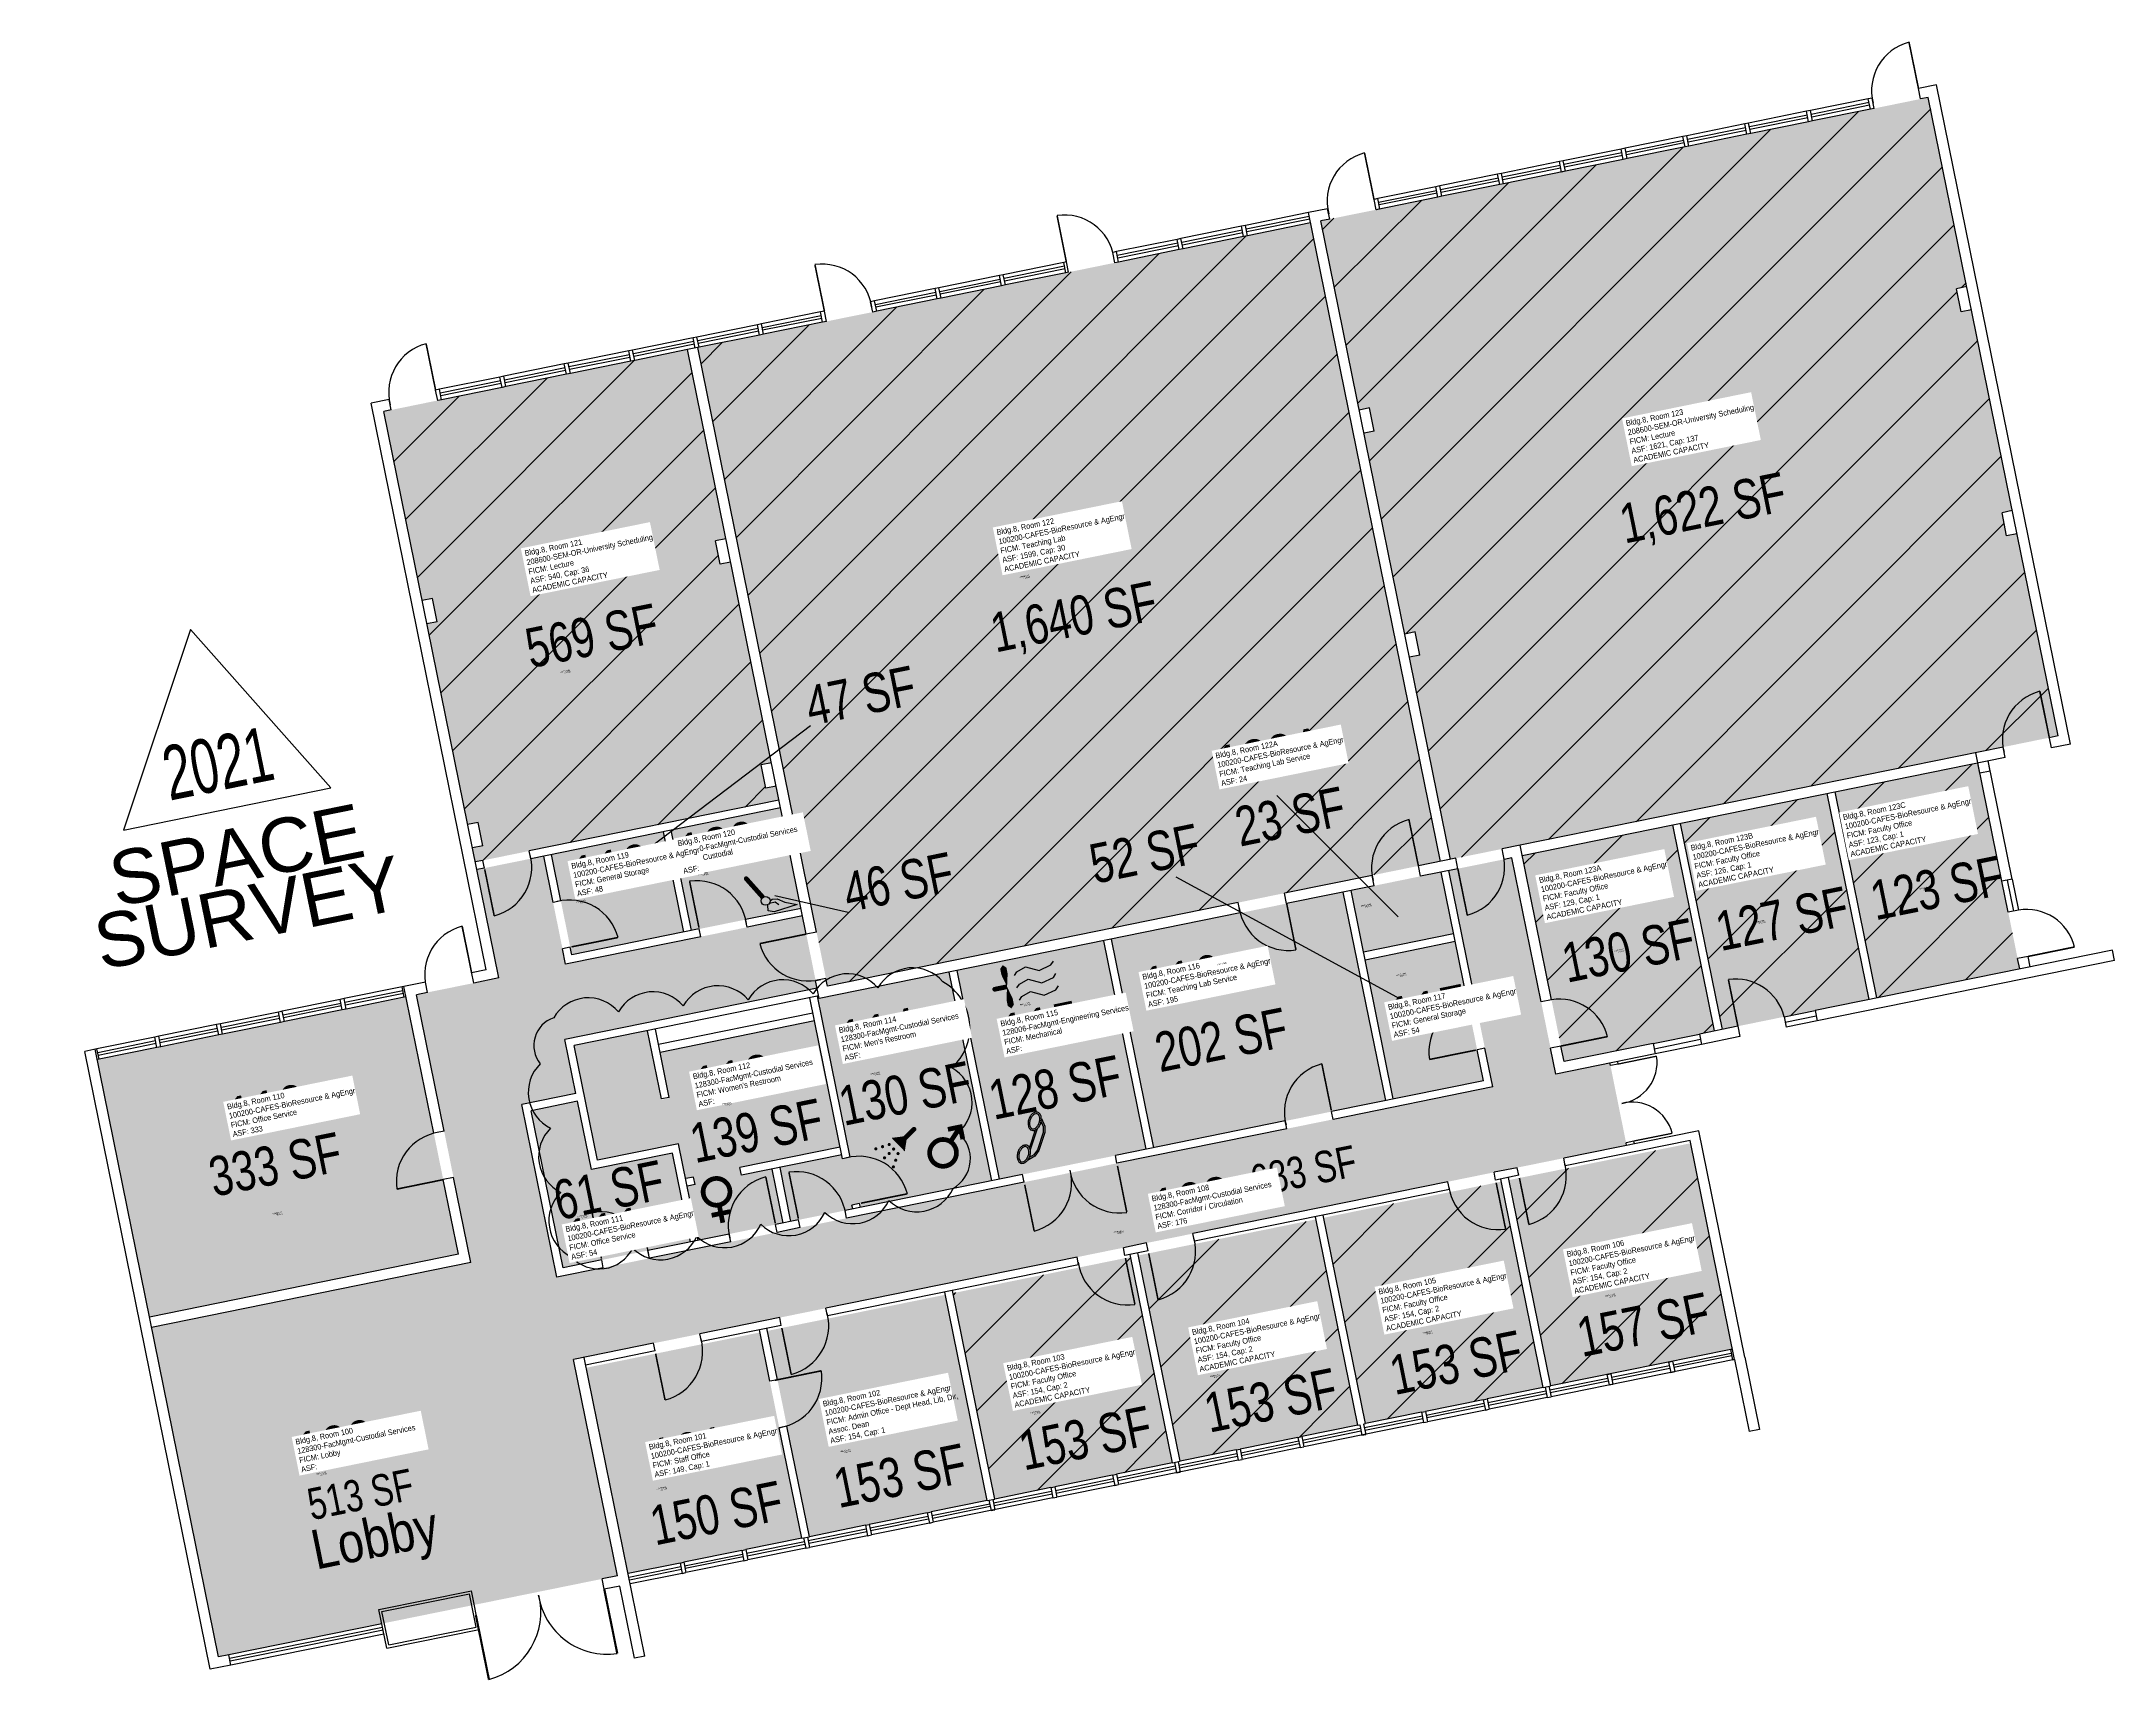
# Model space of a CAD drawing. Header units: inches. Extents: x 69208664 to 69211782, y 27684796 to 27686264.
# Drawn here: x 69210203 to 69211782, y 27685017 to 27686264 of the extents above; entities that cross this region are included whole.
import ezdxf
from ezdxf.enums import TextEntityAlignment as Align

# ---------------------------------------------------------------- set-up
doc = ezdxf.new("R2010")
doc.units = ezdxf.units.IN
doc.header["$MEASUREMENT"] = 0
doc.layers.get('0').update_dxf_attribs({"linetype": 'CONTINUOUS'})
for name, color, linetype in [('A-DOOR', 2, 'CONTINUOUS'), ('A-GLAZ', 1, 'CONTINUOUS'), ('A-IDEN-ICON', 4, 'CONTINUOUS'), ('A-IDEN-RNUM', 7, 'CONTINUOUS'), ('A-IDEN-SNUM', 4, 'CONTINUOUS'), ('A-IDEN-VNUM', 4, 'CONTINUOUS'), ('A-WALL', 5, 'CONTINUOUS'), ('AREA-TEXT', 3, 'CONTINUOUS'), ('Rooms-Capacity', 4, 'CONTINUOUS'), ('Rooms-Category-Color', 7, 'CONTINUOUS'), ('Rooms-College-Color', 7, 'CONTINUOUS'), ('Rooms-Department-Color', 7, 'CONTINUOUS'), ('Rooms-Division-Color', 7, 'CONTINUOUS'), ('Rooms-Information', 7, 'CONTINUOUS')]:
    doc.layers.add(name, color=color, linetype=linetype)
doc.layers.add('A-REV', color=1, linetype='CONTINUOUS', true_color=0xff0000)
doc.styles.add('Arial', font='arial.ttf')
doc.styles.add('CP_AREA', font='arial.ttf', dxfattribs={"height": 15})
doc.styles.add('CP_ROOMSNUMBER', font='arial.ttf', dxfattribs={"height": 1})
doc.styles.add('CP_ROOMVNUMBER', font='arial.ttf', dxfattribs={"width": 0.85, "height": 0.075})
pattern_1 = [(45, (0, 0), (-26.516504294, 26.516504294), [])]

# ---------------------------------------------------------------- blocks, each defined once
blk = doc.blocks.new('CPMEN')
at = {"const_width": 0.015}
blk.add_lwpolyline([(-0.0575, -0.02, 1), (0.0275, -0.02, 1)], format="xyb", close=True, dxfattribs=at)
for points in [[(0.055, 0.01), (0.055, 0.05), (0.015, 0.05)], [(0.0151, 0.0101), (0.055, 0.05)]]:
    blk.add_lwpolyline(points, dxfattribs=at)
blk = doc.blocks.new('CPWOMEN')
at = {"const_width": 0.015}
blk.add_lwpolyline([(-0.0375, 0, 1), (0.0475, 0, 1)], format="xyb", close=True, dxfattribs=at)
for points in [[(-0.025, -0.07), (0.035, -0.07)], [(0.005, -0.04), (0.005, -0.1)]]:
    blk.add_lwpolyline(points, dxfattribs=at)
blk = doc.blocks.new('CPPHONE')
for p, q in [((0.0096, 0.0252), (-0.0196, -0.0252)), ((0.0169, 0.0279), (-0.0182, -0.0329))]:
    blk.add_line(p, q)
for points in [[(0.0288, 0.0786, 0.139889), (0.0216, 0.0804, 0.107118), (0.0122, 0.0781, 0.079812), (0.0039, 0.0722, 0.067459), (-0.0035, 0.0626, 0.067459), (-0.008, 0.0515, 0.079812), (-0.009, 0.0413, 0.107118), (-0.0064, 0.032, 0.139889), (-0.0012, 0.0267, 0.139889), (0.0061, 0.0248, 0.107118), (0.0155, 0.0272, 0.079812), (0.0238, 0.0331, 0.067459), (0.0312, 0.0426, 0.067459), (0.0357, 0.0538, 0.079812), (0.0367, 0.0639, 0.107118), (0.034, 0.0732, 0.139889)], [(0.0263, 0.0743, 0.139889), (0.0218, 0.0754, 0.107118), (0.0144, 0.0736, 0.079812), (0.0074, 0.0686, 0.067459), (0.0008, 0.0601, 0.067459), (-0.0032, 0.0502, 0.079812), (-0.004, 0.0417, 0.107118), (-0.0019, 0.0344, 0.139889), (0.0013, 0.031, 0.139889), (0.0059, 0.0298, 0.107118), (0.0133, 0.0317, 0.079812), (0.0203, 0.0367, 0.067459), (0.0268, 0.0451, 0.067459), (0.0309, 0.055, 0.079812), (0.0317, 0.0636, 0.107118), (0.0296, 0.0709, 0.139889)], [(-0.0262, -0.0167, 0.139889), (-0.0334, -0.0148, 0.107118), (-0.0428, -0.0172, 0.079812), (-0.0511, -0.0231, 0.067459), (-0.0585, -0.0326, 0.067459), (-0.063, -0.0438, 0.079812), (-0.064, -0.0539, 0.107118), (-0.0614, -0.0632, 0.139889), (-0.0562, -0.0686, 0.139889), (-0.0489, -0.0704, 0.107118), (-0.0395, -0.0681, 0.079812), (-0.0312, -0.0622, 0.067459), (-0.0238, -0.0526, 0.067459), (-0.0193, -0.0415, 0.079812), (-0.0183, -0.0313, 0.107118), (-0.021, -0.022, 0.139889)], [(-0.0287, -0.021, 0.139889), (-0.0332, -0.0198, 0.107118), (-0.0406, -0.0217, 0.079812), (-0.0476, -0.0267, 0.067459), (-0.0542, -0.0351, 0.067459), (-0.0582, -0.045, 0.079812), (-0.059, -0.0536, 0.107118), (-0.0569, -0.0609, 0.139889), (-0.0537, -0.0643, 0.139889), (-0.0491, -0.0654, 0.107118), (-0.0417, -0.0636, 0.079812), (-0.0347, -0.0586, 0.067459), (-0.0282, -0.0501, 0.067459), (-0.0241, -0.0402, 0.079812), (-0.0233, -0.0317, 0.107118), (-0.0254, -0.0244, 0.139889)]]:
    blk.add_lwpolyline(points, format="xyb", close=True)
for points in [[(0.0364, 0.0572), (0.0417, 0.0308), (0.0382, 0.0108), (0.0082, -0.0411), (-0.0083, -0.0558), (-0.0338, -0.0645)], [(0.0334, 0.047), (0.0366, 0.0307), (0.0334, 0.0126), (0.0043, -0.0379), (-0.0109, -0.0514), (-0.0265, -0.0567)]]:
    blk.add_lwpolyline(points)
blk = doc.blocks.new('CPMECH')
for p, q in [((0.005, 0.025), (0.015, 0.035)), ((0.015, 0.035), (0.045, 0.045)), ((0.015, -0.005), (0.045, 0.005)), ((0.045, 0.045), (0.085, 0.025)), ((0.045, 0.005), (0.085, -0.015)), ((0.085, 0.025), (0.125, 0.035)), ((0.125, 0.035), (0.135, 0.045)), ((0.125, -0.005), (0.135, 0.005)), ((0.005, -0.015), (0.015, -0.005)), ((0.005, -0.055), (0.015, -0.045)), ((0.015, -0.045), (0.045, -0.035)), ((0.045, -0.035), (0.085, -0.055)), ((0.085, -0.015), (0.125, -0.005)), ((0.085, -0.055), (0.125, -0.045)), ((0.125, -0.045), (0.135, -0.035))]:
    blk.add_line(p, q)
for points in [[(-0.025, -0.005, 0, 0.02, 0), (-0.025, 0.035, 0.02, 0.02, 0), (-0.025, 0.055, 0.02, 0, 0), (-0.025, 0.065, 0, 0, 0)], [(-0.025, -0.005, 0, 0.02, 0), (-0.025, -0.045, 0.02, 0.02, 0), (-0.025, -0.065, 0.02, 0, 0), (-0.025, -0.075, 0, 0, 0)]]:
    blk.add_lwpolyline(points, format="xyseb")
at = {"const_width": 0.0075}
blk.add_lwpolyline([(-0.0682, -0.0069, 1), (-0.0618, -0.0031, 1)], format="xyb", close=True, dxfattribs=at)
at = {"const_width": 0.015}
blk.add_lwpolyline([(-0.025, -0.005), (-0.065, -0.005)], dxfattribs=at)
blk = doc.blocks.new('CPCUST')
for p, q in [((0.0171, -0.0639), (0.02, -0.0466)), ((0.0358, -0.0705), (0.0171, -0.0639)), ((0.0262, -0.0408), (0.0446, -0.0406)), ((0.0297, -0.0341), (0.0376, -0.0302)), ((0.1117, -0.0625), (0.0358, -0.0705)), ((0.0376, -0.0302), (0.0533, -0.0324)), ((0.0446, -0.0406), (0.0543, -0.0505)), ((0.0533, -0.0324), (0.0745, -0.0479)), ((0.0745, -0.0479), (0.1117, -0.0625))]:
    blk.add_line(p, q)
at = {"const_width": 0.015}
blk.add_lwpolyline([(-0.03, 0.05), (0.01, -0.0193)], dxfattribs=at)
at = {"const_width": 0.0075}
blk.add_lwpolyline([(-0.0332, 0.0481, 1), (-0.0268, 0.0519, 1)], format="xyb", close=True, dxfattribs=at)
blk.add_circle((0.0158, -0.0313), 0.0141)
blk = doc.blocks.new('Space Revision')
at = {"layer": 'A-REV', "transparency": 16777216}
blk.add_lwpolyline([(0, 2.538), (-1.465, 0), (1.465, 0)], close=True, dxfattribs=at)
at = {"layer": 'A-REV', "transparency": 16777216, "insert": (0, -0.274), "char_height": 0.75, "attachment_point": 2, "line_spacing_factor": 0.65, "style": 'Arial'}
blk.add_mtext_dynamic_manual_height_columns('SPACE\\PSURVEY', width=1.2391, gutter_width=0.0182, heights=[0], dxfattribs=at)
at = {"layer": 'A-REV', "transparency": 16777216, "style": 'Arial', "width": 0.65}
blk.add_attdef('YEAR', text='', height=0.75, dxfattribs=at).set_placement((0, 0.646), align=Align.MIDDLE_CENTER)
at = {"layer": 'A-REV', "style": 'Arial', "flags": 1}
blk.add_attdef('UPDATES', text='', height=0.75, dxfattribs=at).set_placement((1.499, 1.084), align=Align.TOP_LEFT)
blk = doc.blocks.new('CPSHOWER')
at = {"color": 0, "linetype": 'ByBlock'}
blk.add_lwpolyline([(-0.015, 0.0396, 0, 0.06, 0), (0.005, 0.005, 0.06, 0.06, 0)], format="xyseb", dxfattribs=at)
for points, const_width in [([(-0.0319, 0.0624, 1), (-0.0281, 0.0689, 1)], 0.0075), ([(0.0302, -0.0036, 1), (0.0345, -0.0011, 1)], 0.005), ([(-0.0045, -0.0236, 1), (-0.0002, -0.0211, 1)], 0.005), ([(-0.0031, -0.0459, 1), (0.0012, -0.0434, 1)], 0.005), ([(-0.0018, -0.0682, 1), (0.0025, -0.0657, 1)], 0.005), ([(0.0128, -0.0136, 1), (0.0172, -0.0111, 1)], 0.005), ([(0.0228, -0.0309, 1), (0.0272, -0.0284, 1)], 0.005), ([(0.0328, -0.0482, 1), (0.0372, -0.0457, 1)], 0.005), ([(0.0488, -0.0159, 1), (0.0531, -0.0134, 1)], 0.005), ([(0.0675, -0.0282, 1), (0.0718, -0.0257, 1)], 0.005)]:
    blk.add_lwpolyline(points, format="xyb", close=True, dxfattribs=dict(at, const_width=const_width))
at = {"color": 0, "linetype": 'ByBlock', "const_width": 0.015}
blk.add_lwpolyline([(-0.01, 0.031), (-0.03, 0.0656)], dxfattribs=at)

msp = doc.modelspace()

# ---------------------------------------------------------------- hatches: boundary and pattern name
at = {"layer": 'Rooms-Capacity'}
h = msp.add_hatch(dxfattribs=at)
h.set_pattern_fill('ANSI31', color=256, scale=300, style=0)
h.set_pattern_definition(pattern_1)
h.paths.add_polyline_path([(69211329.1, 27685652.5), (69211676, 27685723), (69211738.7, 27685735.8), (69211707.4, 27685889.7), (69211699.5, 27685888.1), (69211696, 27685905.7), (69211703.8, 27685907.3), (69211672.8, 27686060.2), (69211664.9, 27686058.6), (69211661.3, 27686076.2), (69211669.2, 27686077.8), (69211639.9, 27686221.8), (69211595.8, 27686212.8), (69211551.7, 27686203.9), (69211548.8, 27686203.3), (69211504.7, 27686194.3), (69211501.7, 27686193.7), (69211457.6, 27686184.8), (69211454.7, 27686184.2), (69211410.6, 27686175.2), (69211407.7, 27686174.6), (69211363.6, 27686165.6), (69211360.6, 27686165), (69211316.5, 27686156.1), (69211313.6, 27686155.5), (69211269.5, 27686146.5), (69211266.5, 27686145.9), (69211219.5, 27686136.3), (69211177.4, 27686127.8), (69211206.7, 27685983.8), (69211214.5, 27685985.4), (69211218.1, 27685967.8), (69211210.3, 27685966.2), (69211241.3, 27685813.3), (69211249.2, 27685814.9), (69211252.8, 27685797.3), (69211244.9, 27685795.7), (69211276.2, 27685641.8)])
h = msp.add_hatch(dxfattribs=at)
h.set_pattern_fill('ANSI31', color=256, scale=300, style=0)
h.set_pattern_definition(pattern_1)
h.paths.add_polyline_path([(69211268.4, 27685640.2), (69211169.6, 27686126.2), (69211121.6, 27686116.4), (69211118.6, 27686115.8), (69211072.6, 27686106.5), (69211069.6, 27686105.9), (69211023.5, 27686096.5), (69210983.3, 27686088.3), (69210937.3, 27686079), (69210934.3, 27686078.4), (69210888.3, 27686069), (69210885.3, 27686068.4), (69210839.3, 27686059), (69210801.1, 27686051.3), (69210798.1, 27686050.7), (69210753.1, 27686041.5), (69210750.1, 27686040.9), (69210704.1, 27686031.6), (69210703.1, 27686031.4), (69210801.9, 27685545.3)])
h = msp.add_hatch(dxfattribs=at)
h.set_pattern_fill('ANSI31', color=256, scale=300, style=0)
h.set_pattern_definition(pattern_1)
h.paths.add_polyline_path([(69210764.9, 27685686.9), (69210762.7, 27685697.6), (69210754.9, 27685696), (69210751.3, 27685713.7), (69210759.2, 27685715.3), (69210728.1, 27685868.1), (69210720.2, 27685866.5), (69210716.6, 27685884.2), (69210724.5, 27685885.8), (69210695.2, 27686029.8), (69210655.1, 27686021.6), (69210652.1, 27686021), (69210606.1, 27686011.6), (69210603.1, 27686011), (69210557.1, 27686001.7), (69210554.1, 27686001.1), (69210508.1, 27685991.7), (69210505.1, 27685991.1), (69210464, 27685982.7), (69210493.2, 27685838.8), (69210501.1, 27685840.4), (69210504.7, 27685822.7), (69210496.8, 27685821.1), (69210527.9, 27685668.3), (69210535.8, 27685669.9), (69210539.4, 27685652.2), (69210531.5, 27685650.6), (69210533.7, 27685639.8)])
h = msp.add_hatch(dxfattribs=at)
h.set_pattern_fill('ANSI31', color=256, scale=300, style=0)
h.set_pattern_definition(pattern_1)
h.paths.add_polyline_path([(69211568.9, 27685693.1), (69211677.6, 27685715.2), (69211709.5, 27685558.4), (69211600.7, 27685536.3)])
h = msp.add_hatch(dxfattribs=at)
h.set_pattern_fill('ANSI31', color=256, scale=300, style=0)
h.set_pattern_definition(pattern_1)
h.paths.add_polyline_path([(69211483.1, 27685512.4), (69211594.8, 27685535.1), (69211563, 27685691.9), (69211451.3, 27685669.1)])
h = msp.add_hatch(dxfattribs=at)
h.set_pattern_fill('ANSI31', color=256, scale=300, style=0)
h.set_pattern_definition(pattern_1)
h.paths.add_polyline_path([(69211330.7, 27685644.6), (69211445.4, 27685668), (69211477.2, 27685511.2), (69211362.6, 27685487.9)])
h = msp.add_hatch(dxfattribs=at)
h.set_pattern_fill('ANSI31', color=256, scale=300, style=0)
h.set_pattern_definition(pattern_1)
h.paths.add_polyline_path([(69211320.7, 27685397.7), (69211352.5, 27685241), (69211490.7, 27685269.1), (69211458.9, 27685425.7)])
h = msp.add_hatch(dxfattribs=at)
h.set_pattern_fill('ANSI31', color=256, scale=300, style=0)
h.set_pattern_definition(pattern_1)
h.paths.add_polyline_path([(69211314.8, 27685396.5), (69211179.6, 27685369), (69211211.4, 27685212.3), (69211254.1, 27685221), (69211257, 27685221.6), (69211301.1, 27685230.5), (69211304, 27685231.1), (69211346.7, 27685239.8)])
h = msp.add_hatch(dxfattribs=at)
h.set_pattern_fill('ANSI31', color=256, scale=300, style=0)
h.set_pattern_definition(pattern_1)
h.paths.add_polyline_path([(69211038.5, 27685340.3), (69211070.3, 27685183.6), (69211112.9, 27685192.3), (69211115.9, 27685192.9), (69211160, 27685201.8), (69211162.9, 27685202.4), (69211205.6, 27685211.1), (69211173.7, 27685367.8)])
h = msp.add_hatch(dxfattribs=at)
h.set_pattern_fill('ANSI31', color=256, scale=300, style=0)
h.set_pattern_definition(pattern_1)
h.paths.add_polyline_path([(69210897.4, 27685311.6), (69210929.2, 27685154.9), (69210971.8, 27685163.6), (69210974.8, 27685164.2), (69211018.9, 27685173.1), (69211021.8, 27685173.7), (69211064.4, 27685182.4), (69211032.6, 27685339.1)])
at = {"layer": 'Rooms-Category-Color', "true_color": 0xffff64}
for points in [[(69211329.1, 27685652.5), (69211676, 27685723), (69211738.7, 27685735.8), (69211707.4, 27685889.7), (69211699.5, 27685888.1), (69211696, 27685905.7), (69211703.8, 27685907.3), (69211672.8, 27686060.2), (69211664.9, 27686058.6), (69211661.3, 27686076.2), (69211669.2, 27686077.8), (69211639.9, 27686221.8), (69211595.8, 27686212.8), (69211551.7, 27686203.9), (69211548.8, 27686203.3), (69211504.7, 27686194.3), (69211501.7, 27686193.7), (69211457.6, 27686184.8), (69211454.7, 27686184.2), (69211410.6, 27686175.2), (69211407.7, 27686174.6), (69211363.6, 27686165.6), (69211360.6, 27686165), (69211316.5, 27686156.1), (69211313.6, 27686155.5), (69211269.5, 27686146.5), (69211266.5, 27686145.9), (69211219.5, 27686136.3), (69211177.4, 27686127.8), (69211206.7, 27685983.8), (69211214.5, 27685985.4), (69211218.1, 27685967.8), (69211210.3, 27685966.2), (69211241.3, 27685813.3), (69211249.2, 27685814.9), (69211252.8, 27685797.3), (69211244.9, 27685795.7), (69211276.2, 27685641.8)], [(69210764.9, 27685686.9), (69210762.7, 27685697.6), (69210754.9, 27685696), (69210751.3, 27685713.7), (69210759.2, 27685715.3), (69210728.1, 27685868.1), (69210720.2, 27685866.5), (69210716.6, 27685884.2), (69210724.5, 27685885.8), (69210695.2, 27686029.8), (69210655.1, 27686021.6), (69210652.1, 27686021), (69210606.1, 27686011.6), (69210603.1, 27686011), (69210557.1, 27686001.7), (69210554.1, 27686001.1), (69210508.1, 27685991.7), (69210505.1, 27685991.1), (69210464, 27685982.7), (69210493.2, 27685838.8), (69210501.1, 27685840.4), (69210504.7, 27685822.7), (69210496.8, 27685821.1), (69210527.9, 27685668.3), (69210535.8, 27685669.9), (69210539.4, 27685652.2), (69210531.5, 27685650.6), (69210533.7, 27685639.8)]]:
    msp.add_hatch(color=51, dxfattribs=at).paths.add_polyline_path(points)
at = {"layer": 'Rooms-Category-Color', "true_color": 0xe3f498}
for points in [[(69211268.4, 27685640.2), (69211169.6, 27686126.2), (69211121.6, 27686116.4), (69211118.6, 27686115.8), (69211072.6, 27686106.5), (69211069.6, 27686105.9), (69211023.5, 27686096.5), (69210983.3, 27686088.3), (69210937.3, 27686079), (69210934.3, 27686078.4), (69210888.3, 27686069), (69210885.3, 27686068.4), (69210839.3, 27686059), (69210801.1, 27686051.3), (69210798.1, 27686050.7), (69210753.1, 27686041.5), (69210750.1, 27686040.9), (69210704.1, 27686031.6), (69210703.1, 27686031.4), (69210801.9, 27685545.3)], [(69211200.4, 27685618.1), (69211209.9, 27685571.1), (69211278.5, 27685585), (69211269, 27685632.1)], [(69211050.4, 27685422.3), (69211226.8, 27685458.2), (69211194.5, 27685616.9), (69211018.1, 27685581.1)]]:
    msp.add_hatch(color=61, dxfattribs=at).paths.add_polyline_path(points)
at = {"layer": 'Rooms-Category-Color', "true_color": 0xfa9ba3}
for points in [[(69211568.9, 27685693.1), (69211677.6, 27685715.2), (69211709.5, 27685558.4), (69211600.7, 27685536.3)], [(69211483.1, 27685512.4), (69211594.8, 27685535.1), (69211563, 27685691.9), (69211451.3, 27685669.1)], [(69211330.7, 27685644.6), (69211445.4, 27685668), (69211477.2, 27685511.2), (69211362.6, 27685487.9)], [(69210481, 27685537.2), (69210479.6, 27685536.9), (69210435.5, 27685527.9), (69210432.5, 27685527.3), (69210388.4, 27685518.3), (69210385.5, 27685517.7), (69210245.9, 27685489.4), (69210285.7, 27685293.4), (69210520.9, 27685341.2)], [(69210697.6, 27685350.6), (69210683.8, 27685418.2), (69210622.1, 27685405.7), (69210611.5, 27685457.7), (69210576.3, 27685450.5), (69210600.6, 27685330.9)], [(69211320.7, 27685397.7), (69211352.5, 27685241), (69211490.7, 27685269.1), (69211458.9, 27685425.7)], [(69211314.8, 27685396.5), (69211179.6, 27685369), (69211211.4, 27685212.3), (69211254.1, 27685221), (69211257, 27685221.6), (69211301.1, 27685230.5), (69211304, 27685231.1), (69211346.7, 27685239.8)], [(69211038.5, 27685340.3), (69211070.3, 27685183.6), (69211112.9, 27685192.3), (69211115.9, 27685192.9), (69211160, 27685201.8), (69211162.9, 27685202.4), (69211205.6, 27685211.1), (69211173.7, 27685367.8)], [(69210897.4, 27685311.6), (69210929.2, 27685154.9), (69210971.8, 27685163.6), (69210974.8, 27685164.2), (69211018.9, 27685173.1), (69211021.8, 27685173.7), (69211064.4, 27685182.4), (69211032.6, 27685339.1)], [(69210788.1, 27685126.2), (69210830.7, 27685134.9), (69210833.7, 27685135.5), (69210877.8, 27685144.5), (69210880.7, 27685145.1), (69210923.3, 27685153.7), (69210891.5, 27685310.4), (69210756.2, 27685282.9)], [(69210750.4, 27685281.7), (69210618.1, 27685254.8), (69210650, 27685098.1), (69210689.6, 27685106.2), (69210692.5, 27685106.8), (69210736.6, 27685115.8), (69210739.6, 27685116.4), (69210782.2, 27685125)]]:
    msp.add_hatch(color=241, dxfattribs=at).paths.add_polyline_path(points)
at = {"layer": 'Rooms-Category-Color', "true_color": 0xadadad}
for points in [[(69210766.1, 27685681), (69210682.8, 27685664), (69210698.4, 27685587.6), (69210781.7, 27685604.5)], [(69210591.1, 27685347.3), (69210569.2, 27685455.2), (69210610.3, 27685463.5), (69210602, 27685504.7), (69210794, 27685543.7), (69210782.9, 27685598.7), (69210602.5, 27685562), (69210585.8, 27685644.3), (69210534.9, 27685634), (69210551.6, 27685551.5), (69210488.9, 27685538.8), (69210547.8, 27685248.7), (69211410.2, 27685424.1), (69211397.5, 27685486.8), (69211356.3, 27685478.4), (69211322.8, 27685643), (69211274.8, 27685633.3), (69211308.3, 27685468.6), (69210595.9, 27685323.8)], [(69211012.2, 27685579.9), (69210900.5, 27685557.2), (69210932.8, 27685398.4), (69211044.5, 27685421.1)], [(69210820.5, 27685378.7), (69210826.3, 27685379.9), (69210826.9, 27685376.9), (69210926.9, 27685397.2), (69210894.6, 27685556), (69210795.6, 27685535.9), (69210795.2, 27685537.9), (69210794.3, 27685537.7), (69210819.2, 27685415.1), (69210813.3, 27685413.9), (69210812.7, 27685416.9), (69210765.7, 27685407.3), (69210774, 27685366.2), (69210821.1, 27685375.7)], [(69210701, 27685394.2), (69210695.1, 27685393), (69210703.5, 27685351.8), (69210768.1, 27685365), (69210759.8, 27685406.1), (69210736.3, 27685401.3), (69210735.1, 27685407.2), (69210811.5, 27685422.8), (69210792, 27685518.8), (69210674.4, 27685494.9), (69210681.4, 27685460.1), (69210675.6, 27685458.9), (69210664.9, 27685511.4), (69210609, 27685500), (69210626.8, 27685412.8), (69210688.5, 27685425.3), (69210693.9, 27685398.8), (69210699.8, 27685400)], [(69210547.8, 27685248.7), (69210608.6, 27685261.1), (69210642.1, 27685096.5), (69210630.3, 27685094.1), (69210346.1, 27685036.4), (69210338.3, 27685034.8), (69210287.3, 27685285.5), (69210530.3, 27685334.9)]]:
    msp.add_hatch(color=253, dxfattribs=at).paths.add_polyline_path(points)
at = {"layer": 'Rooms-Category-Color', "true_color": 0xe3c5e1}
for points in [[(69210692.5, 27685586.4), (69210676.9, 27685662.8), (69210591.7, 27685645.5), (69210607.2, 27685569.1)], [(69211211.1, 27685565.2), (69211232.6, 27685459.4), (69211301.2, 27685473.3), (69211279.7, 27685579.2)]]:
    msp.add_hatch(color=254, dxfattribs=at).paths.add_polyline_path(points)
at = {"layer": 'Rooms-College-Color', "true_color": 0xffff64}
for points in [[(69211329.1, 27685652.5), (69211676, 27685723), (69211738.7, 27685735.8), (69211707.4, 27685889.7), (69211699.5, 27685888.1), (69211696, 27685905.7), (69211703.8, 27685907.3), (69211672.8, 27686060.2), (69211664.9, 27686058.6), (69211661.3, 27686076.2), (69211669.2, 27686077.8), (69211639.9, 27686221.8), (69211595.8, 27686212.8), (69211551.7, 27686203.9), (69211548.8, 27686203.3), (69211504.7, 27686194.3), (69211501.7, 27686193.7), (69211457.6, 27686184.8), (69211454.7, 27686184.2), (69211410.6, 27686175.2), (69211407.7, 27686174.6), (69211363.6, 27686165.6), (69211360.6, 27686165), (69211316.5, 27686156.1), (69211313.6, 27686155.5), (69211269.5, 27686146.5), (69211266.5, 27686145.9), (69211219.5, 27686136.3), (69211177.4, 27686127.8), (69211206.7, 27685983.8), (69211214.5, 27685985.4), (69211218.1, 27685967.8), (69211210.3, 27685966.2), (69211241.3, 27685813.3), (69211249.2, 27685814.9), (69211252.8, 27685797.3), (69211244.9, 27685795.7), (69211276.2, 27685641.8)], [(69210764.9, 27685686.9), (69210762.7, 27685697.6), (69210754.9, 27685696), (69210751.3, 27685713.7), (69210759.2, 27685715.3), (69210728.1, 27685868.1), (69210720.2, 27685866.5), (69210716.6, 27685884.2), (69210724.5, 27685885.8), (69210695.2, 27686029.8), (69210655.1, 27686021.6), (69210652.1, 27686021), (69210606.1, 27686011.6), (69210603.1, 27686011), (69210557.1, 27686001.7), (69210554.1, 27686001.1), (69210508.1, 27685991.7), (69210505.1, 27685991.1), (69210464, 27685982.7), (69210493.2, 27685838.8), (69210501.1, 27685840.4), (69210504.7, 27685822.7), (69210496.8, 27685821.1), (69210527.9, 27685668.3), (69210535.8, 27685669.9), (69210539.4, 27685652.2), (69210531.5, 27685650.6), (69210533.7, 27685639.8)]]:
    msp.add_hatch(color=51, dxfattribs=at).paths.add_polyline_path(points)
at = {"layer": 'Rooms-College-Color', "true_color": 0xe3c5e1}
for points in [[(69211268.4, 27685640.2), (69211169.6, 27686126.2), (69211121.6, 27686116.4), (69211118.6, 27686115.8), (69211072.6, 27686106.5), (69211069.6, 27686105.9), (69211023.5, 27686096.5), (69210983.3, 27686088.3), (69210937.3, 27686079), (69210934.3, 27686078.4), (69210888.3, 27686069), (69210885.3, 27686068.4), (69210839.3, 27686059), (69210801.1, 27686051.3), (69210798.1, 27686050.7), (69210753.1, 27686041.5), (69210750.1, 27686040.9), (69210704.1, 27686031.6), (69210703.1, 27686031.4), (69210801.9, 27685545.3)], [(69211568.9, 27685693.1), (69211677.6, 27685715.2), (69211709.5, 27685558.4), (69211600.7, 27685536.3)], [(69211483.1, 27685512.4), (69211594.8, 27685535.1), (69211563, 27685691.9), (69211451.3, 27685669.1)], [(69210692.5, 27685586.4), (69210676.9, 27685662.8), (69210591.7, 27685645.5), (69210607.2, 27685569.1)], [(69211330.7, 27685644.6), (69211445.4, 27685668), (69211477.2, 27685511.2), (69211362.6, 27685487.9)], [(69210591.1, 27685347.3), (69210569.2, 27685455.2), (69210610.3, 27685463.5), (69210602, 27685504.7), (69210794, 27685543.7), (69210782.9, 27685598.7), (69210602.5, 27685562), (69210585.8, 27685644.3), (69210534.9, 27685634), (69210551.6, 27685551.5), (69210488.9, 27685538.8), (69210547.8, 27685248.7), (69211410.2, 27685424.1), (69211397.5, 27685486.8), (69211356.3, 27685478.4), (69211322.8, 27685643), (69211274.8, 27685633.3), (69211308.3, 27685468.6), (69210595.9, 27685323.8)], [(69211200.4, 27685618.1), (69211209.9, 27685571.1), (69211278.5, 27685585), (69211269, 27685632.1)], [(69211050.4, 27685422.3), (69211226.8, 27685458.2), (69211194.5, 27685616.9), (69211018.1, 27685581.1)], [(69211211.1, 27685565.2), (69211232.6, 27685459.4), (69211301.2, 27685473.3), (69211279.7, 27685579.2)], [(69210481, 27685537.2), (69210479.6, 27685536.9), (69210435.5, 27685527.9), (69210432.5, 27685527.3), (69210388.4, 27685518.3), (69210385.5, 27685517.7), (69210245.9, 27685489.4), (69210285.7, 27685293.4), (69210520.9, 27685341.2)], [(69210697.6, 27685350.6), (69210683.8, 27685418.2), (69210622.1, 27685405.7), (69210611.5, 27685457.7), (69210576.3, 27685450.5), (69210600.6, 27685330.9)], [(69211320.7, 27685397.7), (69211352.5, 27685241), (69211490.7, 27685269.1), (69211458.9, 27685425.7)], [(69211314.8, 27685396.5), (69211179.6, 27685369), (69211211.4, 27685212.3), (69211254.1, 27685221), (69211257, 27685221.6), (69211301.1, 27685230.5), (69211304, 27685231.1), (69211346.7, 27685239.8)], [(69211038.5, 27685340.3), (69211070.3, 27685183.6), (69211112.9, 27685192.3), (69211115.9, 27685192.9), (69211160, 27685201.8), (69211162.9, 27685202.4), (69211205.6, 27685211.1), (69211173.7, 27685367.8)], [(69210897.4, 27685311.6), (69210929.2, 27685154.9), (69210971.8, 27685163.6), (69210974.8, 27685164.2), (69211018.9, 27685173.1), (69211021.8, 27685173.7), (69211064.4, 27685182.4), (69211032.6, 27685339.1)], [(69210788.1, 27685126.2), (69210830.7, 27685134.9), (69210833.7, 27685135.5), (69210877.8, 27685144.5), (69210880.7, 27685145.1), (69210923.3, 27685153.7), (69210891.5, 27685310.4), (69210756.2, 27685282.9)], [(69210750.4, 27685281.7), (69210618.1, 27685254.8), (69210650, 27685098.1), (69210689.6, 27685106.2), (69210692.5, 27685106.8), (69210736.6, 27685115.8), (69210739.6, 27685116.4), (69210782.2, 27685125)]]:
    msp.add_hatch(color=254, dxfattribs=at).paths.add_polyline_path(points)
at = {"layer": 'Rooms-College-Color', "true_color": 0xadadad}
for points in [[(69210766.1, 27685681), (69210682.8, 27685664), (69210698.4, 27685587.6), (69210781.7, 27685604.5)], [(69211012.2, 27685579.9), (69210900.5, 27685557.2), (69210932.8, 27685398.4), (69211044.5, 27685421.1)], [(69210820.5, 27685378.7), (69210826.3, 27685379.9), (69210826.9, 27685376.9), (69210926.9, 27685397.2), (69210894.6, 27685556), (69210795.6, 27685535.9), (69210795.2, 27685537.9), (69210794.3, 27685537.7), (69210819.2, 27685415.1), (69210813.3, 27685413.9), (69210812.7, 27685416.9), (69210765.7, 27685407.3), (69210774, 27685366.2), (69210821.1, 27685375.7)], [(69210701, 27685394.2), (69210695.1, 27685393), (69210703.5, 27685351.8), (69210768.1, 27685365), (69210759.8, 27685406.1), (69210736.3, 27685401.3), (69210735.1, 27685407.2), (69210811.5, 27685422.8), (69210792, 27685518.8), (69210674.4, 27685494.9), (69210681.4, 27685460.1), (69210675.6, 27685458.9), (69210664.9, 27685511.4), (69210609, 27685500), (69210626.8, 27685412.8), (69210688.5, 27685425.3), (69210693.9, 27685398.8), (69210699.8, 27685400)], [(69210547.8, 27685248.7), (69210608.6, 27685261.1), (69210642.1, 27685096.5), (69210630.3, 27685094.1), (69210346.1, 27685036.4), (69210338.3, 27685034.8), (69210287.3, 27685285.5), (69210530.3, 27685334.9)]]:
    msp.add_hatch(color=253, dxfattribs=at).paths.add_polyline_path(points)
at = {"layer": 'Rooms-Department-Color', "true_color": 0x003fff}
for points in [[(69211329.1, 27685652.5), (69211676, 27685723), (69211738.7, 27685735.8), (69211707.4, 27685889.7), (69211699.5, 27685888.1), (69211696, 27685905.7), (69211703.8, 27685907.3), (69211672.8, 27686060.2), (69211664.9, 27686058.6), (69211661.3, 27686076.2), (69211669.2, 27686077.8), (69211639.9, 27686221.8), (69211595.8, 27686212.8), (69211551.7, 27686203.9), (69211548.8, 27686203.3), (69211504.7, 27686194.3), (69211501.7, 27686193.7), (69211457.6, 27686184.8), (69211454.7, 27686184.2), (69211410.6, 27686175.2), (69211407.7, 27686174.6), (69211363.6, 27686165.6), (69211360.6, 27686165), (69211316.5, 27686156.1), (69211313.6, 27686155.5), (69211269.5, 27686146.5), (69211266.5, 27686145.9), (69211219.5, 27686136.3), (69211177.4, 27686127.8), (69211206.7, 27685983.8), (69211214.5, 27685985.4), (69211218.1, 27685967.8), (69211210.3, 27685966.2), (69211241.3, 27685813.3), (69211249.2, 27685814.9), (69211252.8, 27685797.3), (69211244.9, 27685795.7), (69211276.2, 27685641.8)], [(69210764.9, 27685686.9), (69210762.7, 27685697.6), (69210754.9, 27685696), (69210751.3, 27685713.7), (69210759.2, 27685715.3), (69210728.1, 27685868.1), (69210720.2, 27685866.5), (69210716.6, 27685884.2), (69210724.5, 27685885.8), (69210695.2, 27686029.8), (69210655.1, 27686021.6), (69210652.1, 27686021), (69210606.1, 27686011.6), (69210603.1, 27686011), (69210557.1, 27686001.7), (69210554.1, 27686001.1), (69210508.1, 27685991.7), (69210505.1, 27685991.1), (69210464, 27685982.7), (69210493.2, 27685838.8), (69210501.1, 27685840.4), (69210504.7, 27685822.7), (69210496.8, 27685821.1), (69210527.9, 27685668.3), (69210535.8, 27685669.9), (69210539.4, 27685652.2), (69210531.5, 27685650.6), (69210533.7, 27685639.8)]]:
    msp.add_hatch(color=160, dxfattribs=at).paths.add_polyline_path(points)
at = {"layer": 'Rooms-Department-Color', "true_color": 0xe3c5e1}
for points in [[(69211268.4, 27685640.2), (69211169.6, 27686126.2), (69211121.6, 27686116.4), (69211118.6, 27686115.8), (69211072.6, 27686106.5), (69211069.6, 27686105.9), (69211023.5, 27686096.5), (69210983.3, 27686088.3), (69210937.3, 27686079), (69210934.3, 27686078.4), (69210888.3, 27686069), (69210885.3, 27686068.4), (69210839.3, 27686059), (69210801.1, 27686051.3), (69210798.1, 27686050.7), (69210753.1, 27686041.5), (69210750.1, 27686040.9), (69210704.1, 27686031.6), (69210703.1, 27686031.4), (69210801.9, 27685545.3)], [(69211568.9, 27685693.1), (69211677.6, 27685715.2), (69211709.5, 27685558.4), (69211600.7, 27685536.3)], [(69211483.1, 27685512.4), (69211594.8, 27685535.1), (69211563, 27685691.9), (69211451.3, 27685669.1)], [(69210692.5, 27685586.4), (69210676.9, 27685662.8), (69210591.7, 27685645.5), (69210607.2, 27685569.1)], [(69211330.7, 27685644.6), (69211445.4, 27685668), (69211477.2, 27685511.2), (69211362.6, 27685487.9)], [(69211200.4, 27685618.1), (69211209.9, 27685571.1), (69211278.5, 27685585), (69211269, 27685632.1)], [(69211050.4, 27685422.3), (69211226.8, 27685458.2), (69211194.5, 27685616.9), (69211018.1, 27685581.1)], [(69211211.1, 27685565.2), (69211232.6, 27685459.4), (69211301.2, 27685473.3), (69211279.7, 27685579.2)], [(69210481, 27685537.2), (69210479.6, 27685536.9), (69210435.5, 27685527.9), (69210432.5, 27685527.3), (69210388.4, 27685518.3), (69210385.5, 27685517.7), (69210245.9, 27685489.4), (69210285.7, 27685293.4), (69210520.9, 27685341.2)], [(69210697.6, 27685350.6), (69210683.8, 27685418.2), (69210622.1, 27685405.7), (69210611.5, 27685457.7), (69210576.3, 27685450.5), (69210600.6, 27685330.9)], [(69211320.7, 27685397.7), (69211352.5, 27685241), (69211490.7, 27685269.1), (69211458.9, 27685425.7)], [(69211314.8, 27685396.5), (69211179.6, 27685369), (69211211.4, 27685212.3), (69211254.1, 27685221), (69211257, 27685221.6), (69211301.1, 27685230.5), (69211304, 27685231.1), (69211346.7, 27685239.8)], [(69211038.5, 27685340.3), (69211070.3, 27685183.6), (69211112.9, 27685192.3), (69211115.9, 27685192.9), (69211160, 27685201.8), (69211162.9, 27685202.4), (69211205.6, 27685211.1), (69211173.7, 27685367.8)], [(69210897.4, 27685311.6), (69210929.2, 27685154.9), (69210971.8, 27685163.6), (69210974.8, 27685164.2), (69211018.9, 27685173.1), (69211021.8, 27685173.7), (69211064.4, 27685182.4), (69211032.6, 27685339.1)], [(69210788.1, 27685126.2), (69210830.7, 27685134.9), (69210833.7, 27685135.5), (69210877.8, 27685144.5), (69210880.7, 27685145.1), (69210923.3, 27685153.7), (69210891.5, 27685310.4), (69210756.2, 27685282.9)], [(69210750.4, 27685281.7), (69210618.1, 27685254.8), (69210650, 27685098.1), (69210689.6, 27685106.2), (69210692.5, 27685106.8), (69210736.6, 27685115.8), (69210739.6, 27685116.4), (69210782.2, 27685125)]]:
    msp.add_hatch(color=254, dxfattribs=at).paths.add_polyline_path(points)
at = {"layer": 'Rooms-Department-Color', "true_color": 0xacacac}
for points in [[(69210766.1, 27685681), (69210682.8, 27685664), (69210698.4, 27685587.6), (69210781.7, 27685604.5)], [(69210591.1, 27685347.3), (69210569.2, 27685455.2), (69210610.3, 27685463.5), (69210602, 27685504.7), (69210794, 27685543.7), (69210782.9, 27685598.7), (69210602.5, 27685562), (69210585.8, 27685644.3), (69210534.9, 27685634), (69210551.6, 27685551.5), (69210488.9, 27685538.8), (69210547.8, 27685248.7), (69211410.2, 27685424.1), (69211397.5, 27685486.8), (69211356.3, 27685478.4), (69211322.8, 27685643), (69211274.8, 27685633.3), (69211308.3, 27685468.6), (69210595.9, 27685323.8)], [(69211012.2, 27685579.9), (69210900.5, 27685557.2), (69210932.8, 27685398.4), (69211044.5, 27685421.1)], [(69210820.5, 27685378.7), (69210826.3, 27685379.9), (69210826.9, 27685376.9), (69210926.9, 27685397.2), (69210894.6, 27685556), (69210795.6, 27685535.9), (69210795.2, 27685537.9), (69210794.3, 27685537.7), (69210819.2, 27685415.1), (69210813.3, 27685413.9), (69210812.7, 27685416.9), (69210765.7, 27685407.3), (69210774, 27685366.2), (69210821.1, 27685375.7)], [(69210701, 27685394.2), (69210695.1, 27685393), (69210703.5, 27685351.8), (69210768.1, 27685365), (69210759.8, 27685406.1), (69210736.3, 27685401.3), (69210735.1, 27685407.2), (69210811.5, 27685422.8), (69210792, 27685518.8), (69210674.4, 27685494.9), (69210681.4, 27685460.1), (69210675.6, 27685458.9), (69210664.9, 27685511.4), (69210609, 27685500), (69210626.8, 27685412.8), (69210688.5, 27685425.3), (69210693.9, 27685398.8), (69210699.8, 27685400)], [(69210547.8, 27685248.7), (69210608.6, 27685261.1), (69210642.1, 27685096.5), (69210630.3, 27685094.1), (69210346.1, 27685036.4), (69210338.3, 27685034.8), (69210287.3, 27685285.5), (69210530.3, 27685334.9)]]:
    msp.add_hatch(color=253, dxfattribs=at).paths.add_polyline_path(points)
at = {"layer": 'Rooms-Division-Color', "true_color": 0x003fff}
for points in [[(69211329.1, 27685652.5), (69211676, 27685723), (69211738.7, 27685735.8), (69211707.4, 27685889.7), (69211699.5, 27685888.1), (69211696, 27685905.7), (69211703.8, 27685907.3), (69211672.8, 27686060.2), (69211664.9, 27686058.6), (69211661.3, 27686076.2), (69211669.2, 27686077.8), (69211639.9, 27686221.8), (69211595.8, 27686212.8), (69211551.7, 27686203.9), (69211548.8, 27686203.3), (69211504.7, 27686194.3), (69211501.7, 27686193.7), (69211457.6, 27686184.8), (69211454.7, 27686184.2), (69211410.6, 27686175.2), (69211407.7, 27686174.6), (69211363.6, 27686165.6), (69211360.6, 27686165), (69211316.5, 27686156.1), (69211313.6, 27686155.5), (69211269.5, 27686146.5), (69211266.5, 27686145.9), (69211219.5, 27686136.3), (69211177.4, 27686127.8), (69211206.7, 27685983.8), (69211214.5, 27685985.4), (69211218.1, 27685967.8), (69211210.3, 27685966.2), (69211241.3, 27685813.3), (69211249.2, 27685814.9), (69211252.8, 27685797.3), (69211244.9, 27685795.7), (69211276.2, 27685641.8)], [(69210764.9, 27685686.9), (69210762.7, 27685697.6), (69210754.9, 27685696), (69210751.3, 27685713.7), (69210759.2, 27685715.3), (69210728.1, 27685868.1), (69210720.2, 27685866.5), (69210716.6, 27685884.2), (69210724.5, 27685885.8), (69210695.2, 27686029.8), (69210655.1, 27686021.6), (69210652.1, 27686021), (69210606.1, 27686011.6), (69210603.1, 27686011), (69210557.1, 27686001.7), (69210554.1, 27686001.1), (69210508.1, 27685991.7), (69210505.1, 27685991.1), (69210464, 27685982.7), (69210493.2, 27685838.8), (69210501.1, 27685840.4), (69210504.7, 27685822.7), (69210496.8, 27685821.1), (69210527.9, 27685668.3), (69210535.8, 27685669.9), (69210539.4, 27685652.2), (69210531.5, 27685650.6), (69210533.7, 27685639.8)]]:
    msp.add_hatch(color=160, dxfattribs=at).paths.add_polyline_path(points)
at = {"layer": 'Rooms-Division-Color', "true_color": 0xe3c5e1}
for points in [[(69211268.4, 27685640.2), (69211169.6, 27686126.2), (69211121.6, 27686116.4), (69211118.6, 27686115.8), (69211072.6, 27686106.5), (69211069.6, 27686105.9), (69211023.5, 27686096.5), (69210983.3, 27686088.3), (69210937.3, 27686079), (69210934.3, 27686078.4), (69210888.3, 27686069), (69210885.3, 27686068.4), (69210839.3, 27686059), (69210801.1, 27686051.3), (69210798.1, 27686050.7), (69210753.1, 27686041.5), (69210750.1, 27686040.9), (69210704.1, 27686031.6), (69210703.1, 27686031.4), (69210801.9, 27685545.3)], [(69211568.9, 27685693.1), (69211677.6, 27685715.2), (69211709.5, 27685558.4), (69211600.7, 27685536.3)], [(69211483.1, 27685512.4), (69211594.8, 27685535.1), (69211563, 27685691.9), (69211451.3, 27685669.1)], [(69210692.5, 27685586.4), (69210676.9, 27685662.8), (69210591.7, 27685645.5), (69210607.2, 27685569.1)], [(69211330.7, 27685644.6), (69211445.4, 27685668), (69211477.2, 27685511.2), (69211362.6, 27685487.9)], [(69211200.4, 27685618.1), (69211209.9, 27685571.1), (69211278.5, 27685585), (69211269, 27685632.1)], [(69211050.4, 27685422.3), (69211226.8, 27685458.2), (69211194.5, 27685616.9), (69211018.1, 27685581.1)], [(69211211.1, 27685565.2), (69211232.6, 27685459.4), (69211301.2, 27685473.3), (69211279.7, 27685579.2)], [(69210481, 27685537.2), (69210479.6, 27685536.9), (69210435.5, 27685527.9), (69210432.5, 27685527.3), (69210388.4, 27685518.3), (69210385.5, 27685517.7), (69210245.9, 27685489.4), (69210285.7, 27685293.4), (69210520.9, 27685341.2)], [(69210697.6, 27685350.6), (69210683.8, 27685418.2), (69210622.1, 27685405.7), (69210611.5, 27685457.7), (69210576.3, 27685450.5), (69210600.6, 27685330.9)], [(69211320.7, 27685397.7), (69211352.5, 27685241), (69211490.7, 27685269.1), (69211458.9, 27685425.7)], [(69211314.8, 27685396.5), (69211179.6, 27685369), (69211211.4, 27685212.3), (69211254.1, 27685221), (69211257, 27685221.6), (69211301.1, 27685230.5), (69211304, 27685231.1), (69211346.7, 27685239.8)], [(69211038.5, 27685340.3), (69211070.3, 27685183.6), (69211112.9, 27685192.3), (69211115.9, 27685192.9), (69211160, 27685201.8), (69211162.9, 27685202.4), (69211205.6, 27685211.1), (69211173.7, 27685367.8)], [(69210897.4, 27685311.6), (69210929.2, 27685154.9), (69210971.8, 27685163.6), (69210974.8, 27685164.2), (69211018.9, 27685173.1), (69211021.8, 27685173.7), (69211064.4, 27685182.4), (69211032.6, 27685339.1)], [(69210788.1, 27685126.2), (69210830.7, 27685134.9), (69210833.7, 27685135.5), (69210877.8, 27685144.5), (69210880.7, 27685145.1), (69210923.3, 27685153.7), (69210891.5, 27685310.4), (69210756.2, 27685282.9)], [(69210750.4, 27685281.7), (69210618.1, 27685254.8), (69210650, 27685098.1), (69210689.6, 27685106.2), (69210692.5, 27685106.8), (69210736.6, 27685115.8), (69210739.6, 27685116.4), (69210782.2, 27685125)]]:
    msp.add_hatch(color=254, dxfattribs=at).paths.add_polyline_path(points)
at = {"layer": 'Rooms-Division-Color', "true_color": 0xadadad}
for points in [[(69210766.1, 27685681), (69210682.8, 27685664), (69210698.4, 27685587.6), (69210781.7, 27685604.5)], [(69210591.1, 27685347.3), (69210569.2, 27685455.2), (69210610.3, 27685463.5), (69210602, 27685504.7), (69210794, 27685543.7), (69210782.9, 27685598.7), (69210602.5, 27685562), (69210585.8, 27685644.3), (69210534.9, 27685634), (69210551.6, 27685551.5), (69210488.9, 27685538.8), (69210547.8, 27685248.7), (69211410.2, 27685424.1), (69211397.5, 27685486.8), (69211356.3, 27685478.4), (69211322.8, 27685643), (69211274.8, 27685633.3), (69211308.3, 27685468.6), (69210595.9, 27685323.8)], [(69211012.2, 27685579.9), (69210900.5, 27685557.2), (69210932.8, 27685398.4), (69211044.5, 27685421.1)], [(69210820.5, 27685378.7), (69210826.3, 27685379.9), (69210826.9, 27685376.9), (69210926.9, 27685397.2), (69210894.6, 27685556), (69210795.6, 27685535.9), (69210795.2, 27685537.9), (69210794.3, 27685537.7), (69210819.2, 27685415.1), (69210813.3, 27685413.9), (69210812.7, 27685416.9), (69210765.7, 27685407.3), (69210774, 27685366.2), (69210821.1, 27685375.7)], [(69210701, 27685394.2), (69210695.1, 27685393), (69210703.5, 27685351.8), (69210768.1, 27685365), (69210759.8, 27685406.1), (69210736.3, 27685401.3), (69210735.1, 27685407.2), (69210811.5, 27685422.8), (69210792, 27685518.8), (69210674.4, 27685494.9), (69210681.4, 27685460.1), (69210675.6, 27685458.9), (69210664.9, 27685511.4), (69210609, 27685500), (69210626.8, 27685412.8), (69210688.5, 27685425.3), (69210693.9, 27685398.8), (69210699.8, 27685400)], [(69210547.8, 27685248.7), (69210608.6, 27685261.1), (69210642.1, 27685096.5), (69210630.3, 27685094.1), (69210346.1, 27685036.4), (69210338.3, 27685034.8), (69210287.3, 27685285.5), (69210530.3, 27685334.9)]]:
    msp.add_hatch(color=253, dxfattribs=at).paths.add_polyline_path(points)

# ---------------------------------------------------------------- linework, layer by layer
at = {"layer": 'A-DOOR'}
for points, const_width in [([(69211632.4, 27686228.5), (69211625.2, 27686263.8)], 1.2), ([(69211217.9, 27686144.2), (69211210.7, 27686179.5)], 1.2), ([(69210983.7, 27686096.6), (69210976.6, 27686131.9)], 1.2), ([(69210799.5, 27686059.2), (69210792.3, 27686094.4)], 1.2), ([(69210503.5, 27685999), (69210496.3, 27686034.3)], 1.2), ([(69211732, 27685734.4), (69211724.9, 27685769.7)], 1.2), ([(69211251.7, 27685636.8), (69211244.5, 27685672.1)], 1.2), ([(69210540.9, 27685634.2), (69210548.1, 27685598.9)], 1.2), ([(69211281.7, 27685634.7), (69211288.9, 27685599.4)], 1.2), ([(69210704, 27685589.8), (69210696.9, 27685625.1)], 1.2), ([(69211151.4, 27685608.2), (69211158.5, 27685572.9)], 1.2), ([(69210530.9, 27685555.5), (69210523.8, 27685590.8)], 1.2), ([(69210607, 27685575.2), (69210642.3, 27685582.3)], 1.2), ([(69210785.6, 27685584.9), (69210750.4, 27685577.7)], 1.2), ([(69211715.8, 27685567.9), (69211751.2, 27685575.1)], 1.21), ([(69211494.9, 27685514.8), (69211487.7, 27685550.3)], 1.21), ([(69211360.2, 27685499.7), (69211395.7, 27685506.9)], 1.21), ([(69211185.4, 27685450.8), (69211178.2, 27685486.1)], 1.2), ([(69211295.4, 27685496.6), (69211260.2, 27685489.5)], 1.2), ([(69211403.8, 27685486), (69211433.1, 27685492)], 0.997), ([(69211415.7, 27685427.4), (69211445, 27685433.3)], 0.997), ([(69211022.6, 27685408.5), (69211029.7, 27685373.2)], 1.2), ([(69210509.3, 27685398), (69210474, 27685390.8)], 1.2), ([(69210762.1, 27685364.8), (69210754.9, 27685400)], 1.2), ([(69210779.7, 27685368.3), (69210772.5, 27685403.6)], 1.2), ([(69210952, 27685394.1), (69210959.2, 27685358.9)], 1.2), ([(69211310.9, 27685395.7), (69211318.1, 27685360.4)], 1.2), ([(69211328.6, 27685399.3), (69211335.8, 27685364)], 1.2), ([(69210827.3, 27685380.1), (69210862.6, 27685387.2)], 1.2), ([(69210629.8, 27685337.9), (69210622.6, 27685373.1)], 1.2), ([(69211028.7, 27685338.3), (69211035.9, 27685303)], 1.2), ([(69211046.4, 27685341.9), (69211053.5, 27685306.6)], 1.2), ([(69210767.1, 27685285.1), (69210774.2, 27685249.8)], 1.2), ([(69210671, 27685265.6), (69210678.2, 27685230.3)], 1.2), ([(69210761.9, 27685245.3), (69210797.1, 27685252.5)], 1.2), ([(69210631.9, 27685086.3), (69210641.8, 27685037.4)], 1.66), ([(69210534.2, 27685066.4), (69210544.1, 27685017.6)], 1.66)]:
    msp.add_lwpolyline(points, dxfattribs=dict(at, const_width=const_width))
for centre, radius, start, end in [((69211634.8, 27686226.9), 38.1, 104.5185, 194.5185), ((69211220.3, 27686142.7), 38.1, 104.5185, 194.5185), ((69210982.2, 27686094.2), 38.1, 8.4645, 98.4645), ((69210797.9, 27686056.8), 38.1, 8.4645, 98.4645), ((69210505.9, 27685997.4), 38.1, 104.5185, 194.5185), ((69211734.4, 27685732.9), 38.1, 104.5185, 194.5185), ((69211254.1, 27685635.2), 38.1, 104.5185, 194.5185), ((69210538.6, 27685635.7), 38.1, 284.5185, 14.5185), ((69211279.3, 27685636.2), 38.1, 284.5185, 14.5185), ((69210702.5, 27685587.4), 38.1, 8.4645, 98.4645), ((69210605.5, 27685572.8), 38.1, 14.5185, 104.5185), ((69211152.9, 27685610.5), 38.1, 188.4645, 278.4645), ((69211714.5, 27685565.8), 37.9, 14.2681, 99.0238), ((69210533.3, 27685554), 38.1, 104.5185, 194.5185), ((69210787.2, 27685587.3), 38.1, 194.5185, 284.5185), ((69211493.4, 27685512.8), 37.9, 13.9592, 98.7149), ((69211359, 27685497.5), 37.9, 14.2681, 99.0238), ((69211297.8, 27685495.1), 38.1, 98.4645, 188.4645), ((69211187.8, 27685449.3), 38.1, 104.5185, 194.5185), ((69211401.8, 27685487.3), 31.6, 278.4645, 8.4645), ((69211414.4, 27685425.4), 31.6, 14.5185, 104.5185), ((69210511.7, 27685396.4), 38.1, 98.4645, 188.4645), ((69210825.8, 27685377.7), 38.1, 14.5185, 104.5185), ((69211326.2, 27685400.8), 38.1, 284.5185, 14.5185), ((69210764.4, 27685363.2), 38.1, 104.5185, 194.5185), ((69210778.1, 27685366), 38.1, 8.4645, 98.4645), ((69210949.6, 27685395.7), 38.1, 284.5185, 14.5185), ((69211024.1, 27685410.8), 38.1, 188.4645, 278.4645), ((69211312.5, 27685398), 38.1, 188.4645, 278.4645), ((69210628.2, 27685335.5), 38.1, 8.4645, 98.4645), ((69211044, 27685343.5), 38.1, 284.5185, 14.5185), ((69211030.3, 27685340.7), 38.1, 188.4645, 278.4645), ((69210764.7, 27685286.7), 38.1, 284.5185, 14.5185), ((69210668.7, 27685267.2), 38.1, 284.5185, 14.5185), ((69210759.5, 27685246.9), 38.1, 278.4645, 8.4645), ((69210530.9, 27685068.6), 52.7, 284.5185, 14.5185), ((69210634, 27685089.5), 52.7, 188.4645, 278.4645)]:
    msp.add_arc(centre, radius, start, end, dxfattribs=at)
at = {"layer": 'A-GLAZ'}
for p, q in [((69211594.2, 27686220.7), (69211550.1, 27686211.8)), ((69211594.8, 27686217.8), (69211550.7, 27686208.8)), ((69211595.2, 27686215.8), (69211551.1, 27686206.8)), ((69211595.8, 27686212.8), (69211551.7, 27686203.9)), ((69211500.1, 27686201.6), (69211456, 27686192.6)), ((69211500.7, 27686198.7), (69211456.6, 27686189.7)), ((69211501.1, 27686196.7), (69211457, 27686187.7)), ((69211547.2, 27686211.2), (69211503.1, 27686202.2)), ((69211547.8, 27686208.2), (69211503.7, 27686199.3)), ((69211548.2, 27686206.2), (69211504.1, 27686197.3)), ((69211548.8, 27686203.3), (69211504.7, 27686194.3)), ((69211406, 27686182.5), (69211362, 27686173.5)), ((69211453.1, 27686192), (69211409, 27686183.1)), ((69211453.7, 27686189.1), (69211409.6, 27686180.1)), ((69211454.1, 27686187.1), (69211410, 27686178.1)), ((69211454.7, 27686184.2), (69211410.6, 27686175.2)), ((69211501.7, 27686193.7), (69211457.6, 27686184.8)), ((69211359, 27686172.9), (69211314.9, 27686163.9)), ((69211359.6, 27686170), (69211315.5, 27686161)), ((69211360, 27686168), (69211315.9, 27686159)), ((69211363.6, 27686165.6), (69211316.5, 27686156.1)), ((69211406.6, 27686179.5), (69211362.5, 27686170.6)), ((69211407.1, 27686177.5), (69211363, 27686168.6)), ((69211407.7, 27686174.6), (69211363.6, 27686165.6)), ((69211264.9, 27686153.8), (69211220.8, 27686144.8)), ((69211265.5, 27686150.8), (69211221.4, 27686141.9)), ((69211265.9, 27686148.8), (69211221.8, 27686139.9)), ((69211312, 27686163.3), (69211267.9, 27686154.4)), ((69211312.6, 27686160.4), (69211268.5, 27686151.4)), ((69211313, 27686158.4), (69211268.9, 27686149.4)), ((69211313.6, 27686155.5), (69211269.5, 27686146.5)), ((69211168, 27686134.1), (69211120, 27686124.3)), ((69211266.5, 27686145.9), (69211219.5, 27686136.3)), ((69211117, 27686123.7), (69211070.9, 27686114.3)), ((69211117.6, 27686120.8), (69211071.5, 27686111.4)), ((69211118, 27686118.8), (69211072, 27686109.4)), ((69211168.6, 27686131.1), (69211120.5, 27686121.4)), ((69211169, 27686129.1), (69211121, 27686119.4)), ((69211169.6, 27686126.2), (69211121.6, 27686116.4)), ((69211068, 27686113.7), (69211021.9, 27686104.4)), ((69211068.6, 27686110.8), (69211022.5, 27686101.4)), ((69211069, 27686108.8), (69211023, 27686099.4)), ((69211069.6, 27686105.9), (69211023.5, 27686096.5)), ((69211118.6, 27686115.8), (69211072.6, 27686106.5)), ((69210932.7, 27686086.2), (69210886.7, 27686076.9)), ((69210981.7, 27686096.2), (69210935.7, 27686086.8)), ((69210982.3, 27686093.3), (69210936.3, 27686083.9)), ((69210982.7, 27686091.3), (69210936.7, 27686081.9)), ((69210983.3, 27686088.3), (69210937.3, 27686079)), ((69210883.7, 27686076.3), (69210837.7, 27686066.9)), ((69210884.3, 27686073.3), (69210838.3, 27686064)), ((69210884.7, 27686071.3), (69210838.7, 27686062)), ((69210933.3, 27686083.3), (69210887.3, 27686073.9)), ((69210933.7, 27686081.3), (69210887.7, 27686071.9)), ((69210934.3, 27686078.4), (69210888.3, 27686069)), ((69210796.5, 27686058.6), (69210751.5, 27686049.4)), ((69210797.1, 27686055.6), (69210752.1, 27686046.5)), ((69210835.4, 27686063.4), (69210835.3, 27686063.4)), ((69210885.3, 27686068.4), (69210839.3, 27686059)), ((69210699.5, 27686038.8), (69210653.5, 27686029.5)), ((69210748.5, 27686048.8), (69210702.5, 27686039.4)), ((69210749.1, 27686045.9), (69210703.1, 27686036.5)), ((69210749.5, 27686043.9), (69210703.5, 27686034.5)), ((69210750.1, 27686040.9), (69210704.1, 27686031.6)), ((69210797.5, 27686053.6), (69210752.5, 27686044.5)), ((69210798.1, 27686050.7), (69210753.1, 27686041.5)), ((69210650.5, 27686028.9), (69210604.5, 27686019.5)), ((69210651.1, 27686025.9), (69210605, 27686016.6)), ((69210651.5, 27686023.9), (69210605.5, 27686014.6)), ((69210700.1, 27686035.9), (69210654.1, 27686026.5)), ((69210700.5, 27686033.9), (69210654.5, 27686024.5)), ((69210695.2, 27686029.8), (69210655.1, 27686021.6)), ((69210552.5, 27686008.9), (69210506.4, 27685999.6)), ((69210601.5, 27686018.9), (69210555.5, 27686009.5)), ((69210602.1, 27686016), (69210556, 27686006.6)), ((69210602.5, 27686014), (69210556.5, 27686004.6)), ((69210603.1, 27686011), (69210557.1, 27686001.7)), ((69210652.1, 27686021), (69210606.1, 27686011.6)), ((69210553.1, 27686006), (69210507, 27685996.6)), ((69210553.5, 27686004), (69210507.5, 27685994.6)), ((69210554.1, 27686001.1), (69210508.1, 27685991.7)), ((69211700.7, 27685601.6), (69211695.9, 27685625.1)), ((69211699.9, 27685625.9), (69211704.7, 27685602.4)), ((69211703.8, 27685626.7), (69211708.6, 27685603.2)), ((69210430.9, 27685535.2), (69210386.8, 27685526.2)), ((69210478, 27685544.8), (69210433.9, 27685535.8)), ((69210478.6, 27685541.8), (69210434.5, 27685532.8)), ((69210479, 27685539.8), (69210434.9, 27685530.8)), ((69210479.6, 27685536.9), (69210435.5, 27685527.9)), ((69210383.9, 27685525.6), (69210339.8, 27685516.7)), ((69210384.5, 27685522.7), (69210340.4, 27685513.7)), ((69210384.9, 27685520.7), (69210340.8, 27685511.7)), ((69210385.5, 27685517.7), (69210341.4, 27685508.8)), ((69210431.5, 27685532.2), (69210387.4, 27685523.3)), ((69210431.9, 27685530.2), (69210387.8, 27685521.3)), ((69210432.5, 27685527.3), (69210388.4, 27685518.3)), ((69211530.2, 27685522), (69211553.7, 27685526.7)), ((69211531, 27685518), (69211554.5, 27685522.8)), ((69211555.3, 27685518.9), (69211531.8, 27685514.1)), ((69210289.8, 27685506.5), (69210245.7, 27685497.5)), ((69210290.4, 27685503.6), (69210246.3, 27685494.6)), ((69210290.8, 27685501.6), (69210246.7, 27685492.6)), ((69210336.8, 27685516.1), (69210292.7, 27685507.1)), ((69210337.4, 27685513.1), (69210293.3, 27685504.2)), ((69210337.8, 27685511.1), (69210293.7, 27685502.2)), ((69210338.4, 27685508.2), (69210294.3, 27685499.2)), ((69211430.3, 27685501.7), (69211465.6, 27685508.8)), ((69211431.1, 27685497.7), (69211466.4, 27685504.9)), ((69210291.4, 27685498.6), (69210247.3, 27685489.7)), ((69211467.2, 27685501), (69211431.9, 27685493.8)), ((69211490.7, 27685269.1), (69211352.5, 27685241)), ((69211489.8, 27685265.8), (69211445.7, 27685256.9)), ((69211492.3, 27685261.2), (69211352.7, 27685232.8)), ((69211442.8, 27685256.3), (69211398.7, 27685247.3)), ((69211443.2, 27685254.3), (69211399.1, 27685245.3)), ((69211490.3, 27685263.8), (69211446.2, 27685254.9)), ((69211346.7, 27685239.8), (69211304, 27685231.1)), ((69211348.7, 27685237.1), (69211304.6, 27685228.2)), ((69211349.1, 27685235.1), (69211305, 27685226.2)), ((69211395.8, 27685246.7), (69211351.7, 27685237.7)), ((69211396.2, 27685244.7), (69211352.1, 27685235.7)), ((69211254.7, 27685218), (69211210.6, 27685209.1)), ((69211254.1, 27685221), (69211211.4, 27685212.3)), ((69211301.1, 27685230.5), (69211257, 27685221.6)), ((69211301.7, 27685227.6), (69211257.6, 27685218.6)), ((69211302.1, 27685225.6), (69211258, 27685216.6)), ((69211302.7, 27685222.6), (69211258.6, 27685213.7)), ((69211349.7, 27685232.2), (69211305.6, 27685223.2)), ((69211160, 27685201.8), (69211115.9, 27685192.9)), ((69211205.6, 27685211.1), (69211162.9, 27685202.4)), ((69211207.6, 27685208.5), (69211163.5, 27685199.5)), ((69211208, 27685206.5), (69211163.9, 27685197.5)), ((69211255.7, 27685213.1), (69211164.5, 27685194.6)), ((69211255.1, 27685216), (69211211, 27685207.1)), ((69211113.5, 27685189.3), (69211069.4, 27685180.4)), ((69211113.9, 27685187.3), (69211069.9, 27685178.4)), ((69211112.9, 27685192.3), (69211070.3, 27685183.6)), ((69211160.6, 27685198.9), (69211116.5, 27685189.9)), ((69211161, 27685196.9), (69211116.9, 27685187.9)), ((69211161.6, 27685194), (69211117.5, 27685185)), ((69211018.9, 27685173.1), (69210974.8, 27685164.2)), ((69211019.5, 27685170.2), (69210975.4, 27685161.2)), ((69211064.4, 27685182.4), (69211021.8, 27685173.7)), ((69211066.5, 27685179.8), (69211022.4, 27685170.8)), ((69211066.9, 27685177.8), (69211022.8, 27685168.8)), ((69211114.5, 27685184.4), (69211023.4, 27685165.9)), ((69210973.4, 27685155.7), (69210882.3, 27685137.2)), ((69210972.4, 27685160.6), (69210928.3, 27685151.7)), ((69210972.8, 27685158.6), (69210928.7, 27685149.7)), ((69210971.8, 27685163.6), (69210929.2, 27685154.9)), ((69211019.9, 27685168.2), (69210975.8, 27685159.2)), ((69211020.5, 27685165.3), (69210976.4, 27685156.3)), ((69210877.8, 27685144.5), (69210833.7, 27685135.5)), ((69210878.4, 27685141.5), (69210834.3, 27685132.6)), ((69210878.8, 27685139.5), (69210834.7, 27685130.6)), ((69210923.3, 27685153.7), (69210880.7, 27685145.1)), ((69210925.4, 27685151.1), (69210881.3, 27685142.1)), ((69210925.8, 27685149.1), (69210881.7, 27685140.1)), ((69210782.2, 27685125), (69210739.6, 27685116.4)), ((69210831.3, 27685132), (69210787.2, 27685123)), ((69210831.7, 27685130), (69210787.6, 27685121)), ((69210830.7, 27685134.9), (69210788.1, 27685126.2)), ((69210832.3, 27685127), (69210788.2, 27685118)), ((69210879.4, 27685136.6), (69210835.3, 27685127.6)), ((69210736.6, 27685115.8), (69210692.5, 27685106.8)), ((69210737.2, 27685112.8), (69210693.1, 27685103.9)), ((69210737.6, 27685110.8), (69210693.5, 27685101.9)), ((69210738.2, 27685107.9), (69210694.1, 27685098.9)), ((69210784.3, 27685122.4), (69210740.2, 27685113.4)), ((69210784.7, 27685120.4), (69210740.6, 27685111.4)), ((69210785.3, 27685117.5), (69210741.2, 27685108.5)), ((69210689.6, 27685106.2), (69210650, 27685098.1)), ((69210690.2, 27685103.3), (69210650.6, 27685095.2)), ((69210690.6, 27685101.3), (69210651, 27685093.2)), ((69210691.2, 27685098.3), (69210651.6, 27685090.3)), ((69210462.5, 27685060), (69210346.1, 27685036.4)), ((69210534.6, 27685066.5), (69210534.2, 27685066.4)), ((69210463.1, 27685057.1), (69210346.7, 27685033.4)), ((69210463.5, 27685055.1), (69210347.1, 27685031.4)), ((69210464.1, 27685052.1), (69210347.7, 27685028.5))]:
    msp.add_line(p, q, dxfattribs=at)
at = {"layer": 'A-IDEN-VNUM'}
msp.add_lwpolyline([(69211144, 27685690.4), (69211236.2, 27685598)], dxfattribs=at)
at = {"layer": 'A-REV'}
msp.add_lwpolyline([(69210889.6, 27685548.6, 0.520567), (69210840.3, 27685544, 0.520567), (69210790.9, 27685539.4, 0.520567), (69210741.5, 27685534.9, 0.520567), (69210692.1, 27685530.3, 0.520567), (69210642.7, 27685525.7, 0.520567), (69210593.4, 27685521.2, 0.520567), (69210583.2, 27685486.2, 0.520567), (69210591.1, 27685437.2, 0.520567), (69210598.9, 27685388.3, 0.520567), (69210606.8, 27685339.3, 0.520567), (69210653.6, 27685345.7, 0.520567), (69210702.4, 27685354.8, 0.520567), (69210751.1, 27685364, 0.520567), (69210799.9, 27685373.1, 0.520567), (69210848.6, 27685382.2, 0.520567), (69210897.4, 27685391.3, 0.520567), (69210901.5, 27685433.8, 0.520567), (69210896.4, 27685483.1, 0.520567)], format="xyb", close=True, dxfattribs=at)
at = {"layer": 'A-WALL'}
for p, q in [((69211646.2, 27686231.3), (69211632.4, 27686228.5)), ((69211634, 27686220.6), (69211632.4, 27686228.5)), ((69211748.2, 27685729.5), (69211646.2, 27686231.3)), ((69211550.1, 27686211.8), (69211547.2, 27686211.2)), ((69211551.7, 27686203.9), (69211550.1, 27686211.8)), ((69211597.1, 27686221.3), (69211594.2, 27686220.7)), ((69211595.8, 27686212.8), (69211594.2, 27686220.7)), ((69211598.7, 27686213.4), (69211595.8, 27686212.8)), ((69211598.7, 27686213.4), (69211597.1, 27686221.3)), ((69211639.9, 27686221.8), (69211634, 27686220.6)), ((69211738.7, 27685735.8), (69211639.9, 27686221.8)), ((69211503.1, 27686202.2), (69211500.1, 27686201.6)), ((69211501.7, 27686193.7), (69211500.1, 27686201.6)), ((69211504.7, 27686194.3), (69211503.1, 27686202.2)), ((69211548.8, 27686203.3), (69211547.2, 27686211.2)), ((69211551.7, 27686203.9), (69211548.8, 27686203.3)), ((69211409, 27686183.1), (69211406, 27686182.5)), ((69211407.7, 27686174.6), (69211406, 27686182.5)), ((69211410.6, 27686175.2), (69211409, 27686183.1)), ((69211456, 27686192.6), (69211453.1, 27686192)), ((69211454.7, 27686184.2), (69211453.1, 27686192)), ((69211457.6, 27686184.8), (69211454.7, 27686184.2)), ((69211457.6, 27686184.8), (69211456, 27686192.6)), ((69211504.7, 27686194.3), (69211501.7, 27686193.7)), ((69211362, 27686173.5), (69211359, 27686172.9)), ((69211360.6, 27686165), (69211359, 27686172.9)), ((69211363.6, 27686165.6), (69211360.6, 27686165)), ((69211363.6, 27686165.6), (69211362, 27686173.5)), ((69211410.6, 27686175.2), (69211407.7, 27686174.6)), ((69211267.9, 27686154.4), (69211264.9, 27686153.8)), ((69211266.5, 27686145.9), (69211264.9, 27686153.8)), ((69211269.5, 27686146.5), (69211267.9, 27686154.4)), ((69211314.9, 27686163.9), (69211312, 27686163.3)), ((69211313.6, 27686155.5), (69211312, 27686163.3)), ((69211316.5, 27686156.1), (69211313.6, 27686155.5)), ((69211316.5, 27686156.1), (69211314.9, 27686163.9)), ((69211182.6, 27686137), (69211168, 27686134.1)), ((69211268.4, 27685640.2), (69211168, 27686134.1)), ((69211184.2, 27686129.2), (69211182.6, 27686137)), ((69211220.8, 27686144.8), (69211217.9, 27686144.2)), ((69211219.5, 27686136.3), (69211217.9, 27686144.2)), ((69211222.4, 27686136.9), (69211219.5, 27686136.3)), ((69211222.4, 27686137), (69211220.8, 27686144.8)), ((69211269.5, 27686146.5), (69211266.5, 27686145.9)), ((69211120, 27686124.3), (69211117, 27686123.7)), ((69211118.6, 27686115.8), (69211117, 27686123.7)), ((69211121.6, 27686116.4), (69211120, 27686124.3)), ((69211184.2, 27686129.2), (69211177.4, 27686127.8)), ((69211276.2, 27685641.8), (69211177.4, 27686127.8)), ((69211021.9, 27686104.4), (69211019, 27686103.8)), ((69211020.6, 27686095.9), (69211019, 27686103.8)), ((69211023.5, 27686096.5), (69211021.9, 27686104.4)), ((69211070.9, 27686114.3), (69211068, 27686113.7)), ((69211069.6, 27686105.9), (69211068, 27686113.7)), ((69211072.6, 27686106.5), (69211069.6, 27686105.9)), ((69211072.6, 27686106.5), (69211070.9, 27686114.3)), ((69211121.6, 27686116.4), (69211118.6, 27686115.8)), ((69210935.7, 27686086.8), (69210932.7, 27686086.2)), ((69210934.3, 27686078.4), (69210932.7, 27686086.2)), ((69210937.3, 27686079), (69210935.7, 27686086.8)), ((69210983.7, 27686096.6), (69210981.7, 27686096.2)), ((69210983.3, 27686088.3), (69210981.7, 27686096.2)), ((69210985.3, 27686088.7), (69210983.3, 27686088.3)), ((69210985.3, 27686088.7), (69210983.7, 27686096.6)), ((69211023.5, 27686096.5), (69211020.6, 27686095.9)), ((69210886.7, 27686076.9), (69210883.7, 27686076.3)), ((69210885.3, 27686068.4), (69210883.7, 27686076.3)), ((69210888.3, 27686069), (69210886.7, 27686076.9)), ((69210937.3, 27686079), (69210934.3, 27686078.4)), ((69211669.2, 27686077.8), (69211661.3, 27686076.2)), ((69211664.9, 27686058.6), (69211661.3, 27686076.2)), ((69210799.5, 27686059.2), (69210796.5, 27686058.6)), ((69210798.1, 27686050.7), (69210796.5, 27686058.6)), ((69210801.1, 27686051.3), (69210799.5, 27686059.2)), ((69210837.7, 27686066.9), (69210834.7, 27686066.3)), ((69210836.3, 27686058.4), (69210834.7, 27686066.3)), ((69210839.3, 27686059), (69210836.3, 27686058.4)), ((69210839.3, 27686059), (69210837.7, 27686066.9)), ((69210888.3, 27686069), (69210885.3, 27686068.4)), ((69211672.8, 27686060.2), (69211664.9, 27686058.6)), ((69210702.5, 27686039.4), (69210699.5, 27686038.8)), ((69210701.1, 27686031), (69210699.5, 27686038.8)), ((69210704.1, 27686031.6), (69210702.5, 27686039.4)), ((69210751.5, 27686049.4), (69210748.5, 27686048.8)), ((69210750.1, 27686040.9), (69210748.5, 27686048.8)), ((69210753.1, 27686041.5), (69210750.1, 27686040.9)), ((69210753.1, 27686041.5), (69210751.5, 27686049.4)), ((69210801.1, 27686051.3), (69210798.1, 27686050.7)), ((69210653.5, 27686029.5), (69210650.5, 27686028.9)), ((69210652.1, 27686021), (69210650.5, 27686028.9)), ((69210655.1, 27686021.6), (69210653.5, 27686029.5)), ((69210704.1, 27686031.6), (69210695.2, 27686029.8)), ((69210785.7, 27685584.9), (69210695.2, 27686029.8)), ((69210793.5, 27685586.5), (69210703.1, 27686031.4)), ((69210555.5, 27686009.5), (69210552.5, 27686008.9)), ((69210554.1, 27686001.1), (69210552.5, 27686008.9)), ((69210557.1, 27686001.7), (69210555.5, 27686009.5)), ((69210604.5, 27686019.5), (69210601.5, 27686018.9)), ((69210603.1, 27686011), (69210601.5, 27686018.9)), ((69210606.1, 27686011.6), (69210603.1, 27686011)), ((69210606.1, 27686011.6), (69210604.5, 27686019.5)), ((69210655.1, 27686021.6), (69210652.1, 27686021)), ((69210468.2, 27685991.8), (69210454.5, 27685989)), ((69210469.8, 27685983.9), (69210468.2, 27685991.8)), ((69210506.4, 27685999.6), (69210503.5, 27685999)), ((69210505.1, 27685991.1), (69210503.5, 27685999)), ((69210508.1, 27685991.7), (69210505.1, 27685991.1)), ((69210508.1, 27685991.7), (69210506.4, 27685999.6)), ((69210557.1, 27686001.7), (69210554.1, 27686001.1)), ((69210542.1, 27685557.8), (69210454.5, 27685989)), ((69210469.8, 27685983.9), (69210464, 27685982.7)), ((69210551.6, 27685551.5), (69210464, 27685982.7)), ((69211214.5, 27685985.4), (69211206.7, 27685983.8)), ((69211218.1, 27685967.8), (69211214.5, 27685985.4)), ((69211218.1, 27685967.8), (69211210.3, 27685966.2)), ((69211703.8, 27685907.3), (69211696, 27685905.7)), ((69211699.5, 27685888.1), (69211696, 27685905.7)), ((69210724.5, 27685885.8), (69210716.6, 27685884.2)), ((69210720.2, 27685866.5), (69210716.6, 27685884.2)), ((69211707.4, 27685889.7), (69211699.5, 27685888.1)), ((69210728.1, 27685868.1), (69210720.2, 27685866.5)), ((69210501.1, 27685840.4), (69210493.2, 27685838.8)), ((69210504.7, 27685822.7), (69210501.1, 27685840.4)), ((69210504.7, 27685822.7), (69210496.8, 27685821.1)), ((69211249.2, 27685814.9), (69211241.3, 27685813.3)), ((69211252.8, 27685797.3), (69211249.2, 27685814.9)), ((69211252.8, 27685797.3), (69211244.9, 27685795.7)), ((69211733.6, 27685726.6), (69211724.9, 27685769.7)), ((69211696.8, 27685727.3), (69211329.1, 27685652.5)), ((69211679.2, 27685707.3), (69211676, 27685723)), ((69211698.4, 27685719.4), (69211696.8, 27685727.3)), ((69211738.7, 27685735.8), (69211732, 27685734.4)), ((69211748.2, 27685729.5), (69211733.6, 27685726.6)), ((69210759.2, 27685715.3), (69210751.3, 27685713.7)), ((69210754.9, 27685696), (69210751.3, 27685713.7)), ((69211698.4, 27685719.4), (69211330.7, 27685644.6)), ((69211695.9, 27685625.1), (69211677.6, 27685715.2)), ((69211687.1, 27685708.9), (69211679.2, 27685707.3)), ((69211687.1, 27685708.9), (69211685.5, 27685716.8)), ((69211703.8, 27685626.7), (69211685.5, 27685716.8)), ((69210762.7, 27685697.6), (69210754.9, 27685696)), ((69211594.8, 27685535.1), (69211563, 27685691.9)), ((69211600.7, 27685536.3), (69211568.9, 27685693.1)), ((69210764.9, 27685686.9), (69210574.8, 27685648.2)), ((69210766.1, 27685681), (69210576, 27685642.3)), ((69210535.8, 27685669.9), (69210527.9, 27685668.3)), ((69210539.4, 27685652.2), (69210535.8, 27685669.9)), ((69210692.5, 27685586.4), (69210676.9, 27685662.8)), ((69210698.4, 27685587.6), (69210682.8, 27685664)), ((69211477.2, 27685511.2), (69211445.4, 27685668)), ((69211483.1, 27685512.4), (69211451.3, 27685669.1)), ((69210539.4, 27685652.2), (69210531.5, 27685650.6)), ((69210576, 27685642.3), (69210574.8, 27685648.2)), ((69210593, 27685609), (69210585.8, 27685644.3)), ((69210598.9, 27685610.2), (69210591.7, 27685645.5)), ((69211329.1, 27685652.5), (69211315.4, 27685649.7)), ((69211317, 27685641.8), (69211315.4, 27685649.7)), ((69211353, 27685534.9), (69211329.1, 27685652.5)), ((69210539.5, 27685641), (69210533.7, 27685639.8)), ((69210540.7, 27685635.2), (69210534.9, 27685634)), ((69210540.7, 27685635.2), (69210539.5, 27685641)), ((69211216.4, 27685629.6), (69211149.8, 27685616.1)), ((69211218, 27685621.7), (69211216.4, 27685629.6)), ((69211280.1, 27685642.6), (69211251.7, 27685636.8)), ((69211253.3, 27685628.9), (69211251.7, 27685636.8)), ((69211281.7, 27685634.7), (69211253.3, 27685628.9)), ((69211289.3, 27685532.1), (69211269, 27685632.1)), ((69211295.2, 27685533.3), (69211274.8, 27685633.3)), ((69211281.7, 27685634.7), (69211280.1, 27685642.6)), ((69211322.8, 27685643), (69211317, 27685641.8)), ((69211345.2, 27685533.3), (69211322.8, 27685643)), ((69211151.4, 27685608.2), (69211149.8, 27685616.1)), ((69211218, 27685621.7), (69211151.4, 27685608.2)), ((69211226.8, 27685458.2), (69211194.5, 27685616.9)), ((69211232.6, 27685459.4), (69211200.4, 27685618.1)), ((69211703.8, 27685626.7), (69211695.9, 27685625.1)), ((69210598.9, 27685610.2), (69210593, 27685609)), ((69210781.7, 27685604.5), (69210739.5, 27685596)), ((69210782.9, 27685598.7), (69210740.7, 27685590.1)), ((69211116.1, 27685601), (69210795.6, 27685535.9)), ((69211114.5, 27685608.9), (69210801.9, 27685545.3)), ((69211116.1, 27685601), (69211114.5, 27685608.9)), ((69211708.6, 27685603.2), (69211700.7, 27685601.6)), ((69211708.6, 27685603.2), (69211700.7, 27685601.6)), ((69210532.5, 27685547.6), (69210523.8, 27685590.8)), ((69210705.4, 27685582.9), (69210602.5, 27685562)), ((69210704.2, 27685588.8), (69210607.2, 27685569.1)), ((69210705.4, 27685582.9), (69210704.2, 27685588.8)), ((69210740.7, 27685590.1), (69210739.5, 27685596)), ((69210793.5, 27685586.5), (69210785.7, 27685584.9)), ((69211050.4, 27685422.3), (69211018.1, 27685581.1)), ((69211278.5, 27685585), (69211209.9, 27685571.1)), ((69210606, 27685575), (69210600.2, 27685573.8)), ((69210602.5, 27685562), (69210600.2, 27685573.8)), ((69210607.2, 27685569.1), (69210606, 27685575)), ((69211044.5, 27685421.1), (69211012.2, 27685579.9)), ((69211279.7, 27685579.2), (69211211.1, 27685565.2)), ((69211780.1, 27685572.8), (69211553.7, 27685526.7)), ((69211781.7, 27685564.9), (69211555.3, 27685518.9)), ((69211715.8, 27685567.9), (69211707.9, 27685566.3)), ((69211715.8, 27685567.9), (69211707.9, 27685566.3)), ((69211709.5, 27685558.4), (69211707.9, 27685566.3)), ((69211709.5, 27685558.4), (69211707.9, 27685566.3)), ((69211717.4, 27685560), (69211715.8, 27685567.9)), ((69211717.4, 27685560), (69211715.8, 27685567.9)), ((69211781.7, 27685564.9), (69211780.1, 27685572.8)), ((69210542.1, 27685557.8), (69210530.9, 27685555.5)), ((69210551.6, 27685551.5), (69210532.5, 27685547.6)), ((69210800.7, 27685551.2), (69210792.8, 27685549.6)), ((69210795.6, 27685535.9), (69210792.8, 27685549.6)), ((69210801.9, 27685545.3), (69210800.7, 27685551.2)), ((69210926.9, 27685397.2), (69210894.6, 27685556)), ((69210932.8, 27685398.4), (69210900.5, 27685557.2)), ((69210433.9, 27685535.8), (69210430.9, 27685535.2)), ((69210432.5, 27685527.3), (69210430.9, 27685535.2)), ((69210435.5, 27685527.9), (69210433.9, 27685535.8)), ((69210495.7, 27685548.4), (69210478, 27685544.8)), ((69210479.6, 27685536.9), (69210478, 27685544.8)), ((69210502.1, 27685433.3), (69210479.4, 27685545)), ((69210481, 27685537.2), (69210479.6, 27685536.9)), ((69210497.3, 27685540.5), (69210488.9, 27685538.8)), ((69210510, 27685434.9), (69210488.9, 27685538.8)), ((69210497.3, 27685540.5), (69210495.7, 27685548.4)), ((69210794, 27685543.7), (69210602, 27685504.7)), ((69210795.2, 27685537.9), (69210609, 27685500)), ((69210813.3, 27685413.9), (69210788.4, 27685536.5)), ((69210819.2, 27685415.1), (69210794.3, 27685537.7)), ((69211295.2, 27685533.3), (69211289.3, 27685532.1)), ((69211353, 27685534.9), (69211345.2, 27685533.3)), ((69210386.8, 27685526.2), (69210383.9, 27685525.6)), ((69210385.5, 27685517.7), (69210383.9, 27685525.6)), ((69210388.4, 27685518.3), (69210385.5, 27685517.7)), ((69210388.4, 27685518.3), (69210386.8, 27685526.2)), ((69210435.5, 27685527.9), (69210432.5, 27685527.3)), ((69210790.8, 27685524.7), (69210673.2, 27685500.8)), ((69210792, 27685518.8), (69210674.4, 27685494.9)), ((69211530.2, 27685522), (69211531.8, 27685514.1)), ((69211553.7, 27685526.7), (69211555.3, 27685518.9)), ((69210292.7, 27685507.1), (69210289.8, 27685506.5)), ((69210291.4, 27685498.6), (69210289.8, 27685506.5)), ((69210294.3, 27685499.2), (69210292.7, 27685507.1)), ((69210339.8, 27685516.7), (69210336.8, 27685516.1)), ((69210338.4, 27685508.2), (69210336.8, 27685516.1)), ((69210341.4, 27685508.8), (69210338.4, 27685508.2)), ((69210341.4, 27685508.8), (69210339.8, 27685516.7)), ((69210610.3, 27685463.5), (69210602, 27685504.7)), ((69210675.5, 27685459.4), (69210664.9, 27685511.4)), ((69210681.3, 27685460.6), (69210670.8, 27685512.6)), ((69211430.3, 27685501.7), (69211362.6, 27685487.9)), ((69211430.3, 27685501.7), (69211431.9, 27685493.8)), ((69211494.9, 27685514.8), (69211465.6, 27685508.8)), ((69211465.6, 27685508.8), (69211467.2, 27685501)), ((69211496.5, 27685506.9), (69211467.2, 27685501)), ((69211494.9, 27685514.8), (69211496.5, 27685506.9)), ((69210245.7, 27685497.5), (69210236.4, 27685495.6)), ((69210332, 27685025.3), (69210236.4, 27685495.6)), ((69210338.3, 27685034.8), (69210244.3, 27685497.3)), ((69210247.3, 27685489.7), (69210245.7, 27685497.5)), ((69210247.3, 27685489.7), (69210245.9, 27685489.4)), ((69210294.3, 27685499.2), (69210291.4, 27685498.6)), ((69210626.8, 27685412.8), (69210609, 27685500)), ((69211302.3, 27685498), (69211296.4, 27685496.9)), ((69211301.2, 27685473.3), (69211296.4, 27685496.9)), ((69211308.3, 27685468.6), (69211302.3, 27685498)), ((69211360.2, 27685499.7), (69211352.3, 27685498)), ((69211356.3, 27685478.4), (69211352.3, 27685498)), ((69211431.9, 27685493.8), (69211356.3, 27685478.4)), ((69211362.6, 27685487.9), (69211360.2, 27685499.7)), ((69211397.9, 27685484.8), (69211397.5, 27685486.8)), ((69211403.8, 27685486), (69211397.9, 27685484.8)), ((69211403.8, 27685486), (69211403.4, 27685488)), ((69211301.2, 27685473.3), (69211185.6, 27685449.8)), ((69210610.3, 27685463.5), (69210569.2, 27685455.2)), ((69210595.9, 27685323.8), (69210569.2, 27685455.2)), ((69210611.5, 27685457.7), (69210576.3, 27685450.5)), ((69210622.1, 27685405.7), (69210611.5, 27685457.7)), ((69210681.3, 27685460.6), (69210675.5, 27685459.4)), ((69211308.3, 27685468.6), (69211186.8, 27685443.9)), ((69210600.6, 27685330.9), (69210576.3, 27685450.5)), ((69211150.3, 27685442.7), (69211021, 27685416.4)), ((69211151.5, 27685436.8), (69211150.3, 27685442.7)), ((69211186.8, 27685443.9), (69211185.6, 27685449.8)), ((69210510, 27685434.9), (69210502.1, 27685433.3)), ((69210688.5, 27685425.3), (69210626.8, 27685412.8)), ((69210703.5, 27685351.8), (69210688.5, 27685425.3)), ((69210811.5, 27685422.8), (69210735.1, 27685407.2)), ((69211151.5, 27685436.8), (69211022.2, 27685410.5)), ((69211465.1, 27685435.2), (69211362.3, 27685414.3)), ((69211458.5, 27685427.7), (69211363.5, 27685408.4)), ((69211415.7, 27685427.2), (69211409.8, 27685426)), ((69211410.2, 27685424.1), (69211409.8, 27685426)), ((69211416.1, 27685425.3), (69211415.7, 27685427.2)), ((69211492.3, 27685261.2), (69211458.5, 27685427.7)), ((69211500.2, 27685262.8), (69211465.1, 27685435.2)), ((69210683.8, 27685418.2), (69210622.1, 27685405.7)), ((69210697.6, 27685350.6), (69210683.8, 27685418.2)), ((69210736.3, 27685401.3), (69210735.1, 27685407.2)), ((69210812.7, 27685416.9), (69210736.3, 27685401.3)), ((69210774, 27685366.2), (69210765.7, 27685407.3)), ((69210819.2, 27685415.1), (69210813.3, 27685413.9)), ((69211022.2, 27685410.5), (69211021, 27685416.4)), ((69211327, 27685407.1), (69211309.3, 27685403.6)), ((69211328.2, 27685401.3), (69211327, 27685407.1)), ((69211363.5, 27685408.4), (69211362.3, 27685414.3)), ((69210517.1, 27685399.6), (69210509.3, 27685398)), ((69210520.9, 27685341.2), (69210509.3, 27685398)), ((69210530.3, 27685334.9), (69210517.1, 27685399.6)), ((69210699.8, 27685400), (69210693.9, 27685398.8)), ((69210701, 27685394.2), (69210695.1, 27685393)), ((69210701, 27685394.2), (69210699.8, 27685400)), ((69210768.1, 27685365), (69210759.8, 27685406.1)), ((69210950.4, 27685402), (69210815.2, 27685374.5)), ((69210951.6, 27685396.1), (69210816.4, 27685368.6)), ((69210951.6, 27685396.1), (69210950.4, 27685402)), ((69211274.1, 27685396.4), (69211080, 27685356.9)), ((69211275.3, 27685390.5), (69211274.1, 27685396.4)), ((69211310.5, 27685397.7), (69211309.3, 27685403.6)), ((69211328.2, 27685401.3), (69211310.5, 27685397.7)), ((69211346.7, 27685239.8), (69211314.4, 27685398.5)), ((69211352.5, 27685241), (69211320.3, 27685399.7)), ((69210826.3, 27685379.9), (69210820.5, 27685378.7)), ((69210821.1, 27685375.7), (69210820.5, 27685378.7)), ((69210826.9, 27685376.9), (69210826.3, 27685379.9)), ((69211275.3, 27685390.5), (69211081.2, 27685351.1)), ((69210779.9, 27685367.3), (69210762.3, 27685363.8)), ((69210763.5, 27685357.9), (69210762.3, 27685363.8)), ((69210781.1, 27685361.5), (69210763.5, 27685357.9)), ((69210781.1, 27685361.5), (69210779.9, 27685367.3)), ((69210816.4, 27685368.6), (69210815.2, 27685374.5)), ((69211205.6, 27685211.1), (69211173.3, 27685369.8)), ((69211211.4, 27685212.3), (69211179.2, 27685371)), ((69210727, 27685356.6), (69210665.2, 27685344)), ((69210666.4, 27685338.2), (69210665.2, 27685344)), ((69210728.2, 27685350.7), (69210666.4, 27685338.2)), ((69210728.2, 27685350.7), (69210727, 27685356.6)), ((69211044.8, 27685349.8), (69211027.1, 27685346.2)), ((69211028.3, 27685340.3), (69211027.1, 27685346.2)), ((69211045.9, 27685343.9), (69211028.3, 27685340.3)), ((69211045.9, 27685343.9), (69211044.8, 27685349.8)), ((69211081.2, 27685351.1), (69211080, 27685356.9)), ((69210520.9, 27685341.2), (69210285.7, 27685293.4)), ((69210530.3, 27685334.9), (69210287.3, 27685285.5)), ((69210631.2, 27685331), (69210595.9, 27685323.8)), ((69210630, 27685336.9), (69210600.6, 27685330.9)), ((69210631.2, 27685331), (69210630, 27685336.9)), ((69210991.8, 27685339), (69210800.7, 27685300.2)), ((69210993, 27685333.1), (69210801.9, 27685294.3)), ((69210993, 27685333.1), (69210991.8, 27685339)), ((69211064.4, 27685182.4), (69211032.2, 27685341.1)), ((69211070.3, 27685183.6), (69211038.1, 27685342.3)), ((69210923.3, 27685153.7), (69210891.1, 27685312.4)), ((69210929.2, 27685154.9), (69210896.9, 27685313.6)), ((69210801.9, 27685294.3), (69210800.7, 27685300.2)), ((69210765.5, 27685293), (69210704.7, 27685280.6)), ((69210705.9, 27685274.8), (69210704.7, 27685280.6)), ((69210766.7, 27685287.1), (69210705.9, 27685274.8)), ((69210757.9, 27685244.5), (69210750, 27685283.7)), ((69210763.8, 27685245.7), (69210755.8, 27685284.9)), ((69210766.7, 27685287.1), (69210765.5, 27685293)), ((69210669.4, 27685273.5), (69210608.6, 27685261.1)), ((69210670.6, 27685267.6), (69210617.7, 27685256.8)), ((69210670.6, 27685267.6), (69210669.4, 27685273.5)), ((69211489.2, 27685268.8), (69211490.7, 27685269.1)), ((69211489.2, 27685268.8), (69211490.8, 27685260.9)), ((69210642.1, 27685096.5), (69210608.6, 27685261.1)), ((69210662.7, 27685035.4), (69210616.5, 27685262.7)), ((69211395.2, 27685249.6), (69211398.1, 27685250.2)), ((69211395.2, 27685249.6), (69211396.8, 27685241.8)), ((69211398.1, 27685250.2), (69211399.7, 27685242.4)), ((69211442.2, 27685259.2), (69211445.1, 27685259.8)), ((69211442.2, 27685259.2), (69211443.8, 27685251.3)), ((69211443.8, 27685251.3), (69211446.8, 27685251.9)), ((69211445.1, 27685259.8), (69211446.8, 27685251.9)), ((69211490.8, 27685260.9), (69211492.3, 27685261.2)), ((69211492.3, 27685261.2), (69211503.5, 27685206.3)), ((69211500.2, 27685262.8), (69211511.4, 27685207.9)), ((69210763.8, 27685245.7), (69210757.9, 27685244.5)), ((69211346.7, 27685239.8), (69211352.5, 27685241)), ((69211348.1, 27685240.1), (69211349.7, 27685232.2)), ((69211351.1, 27685240.7), (69211352.7, 27685232.8)), ((69211396.8, 27685241.8), (69211399.7, 27685242.4)), ((69211254.1, 27685221), (69211257, 27685221.6)), ((69211254.1, 27685221), (69211255.7, 27685213.1)), ((69211257, 27685221.6), (69211258.6, 27685213.7)), ((69211301.1, 27685230.5), (69211304, 27685231.1)), ((69211301.1, 27685230.5), (69211302.7, 27685222.6)), ((69211302.7, 27685222.6), (69211305.6, 27685223.2)), ((69211304, 27685231.1), (69211305.6, 27685223.2)), ((69211349.7, 27685232.2), (69211352.7, 27685232.8)), ((69210771, 27685210.4), (69210765.1, 27685209.2)), ((69210782.2, 27685125), (69210765.1, 27685209.2)), ((69210788.1, 27685126.2), (69210771, 27685210.4)), ((69211160, 27685201.8), (69211162.9, 27685202.4)), ((69211160, 27685201.8), (69211161.6, 27685194)), ((69211162.9, 27685202.4), (69211164.5, 27685194.6)), ((69211205.6, 27685211.1), (69211207, 27685211.4)), ((69211207, 27685211.4), (69211208.6, 27685203.5)), ((69211208.6, 27685203.5), (69211211.6, 27685204.1)), ((69211210, 27685212), (69211211.4, 27685212.3)), ((69211210, 27685212), (69211211.6, 27685204.1)), ((69211255.7, 27685213.1), (69211258.6, 27685213.7)), ((69211511.4, 27685207.9), (69211503.5, 27685206.3)), ((69211112.9, 27685192.3), (69211115.9, 27685192.9)), ((69211112.9, 27685192.3), (69211114.5, 27685184.4)), ((69211115.9, 27685192.9), (69211117.5, 27685185)), ((69211161.6, 27685194), (69211164.5, 27685194.6)), ((69211018.9, 27685173.1), (69211021.8, 27685173.7)), ((69211018.9, 27685173.1), (69211020.5, 27685165.3)), ((69211021.8, 27685173.7), (69211023.4, 27685165.9)), ((69211064.4, 27685182.4), (69211070.3, 27685183.6)), ((69211065.9, 27685182.7), (69211067.5, 27685174.8)), ((69211067.5, 27685174.8), (69211070.4, 27685175.4)), ((69211068.8, 27685183.3), (69211070.4, 27685175.4)), ((69211114.5, 27685184.4), (69211117.5, 27685185)), ((69210923.3, 27685153.7), (69210929.2, 27685154.9)), ((69210927.7, 27685154.6), (69210929.3, 27685146.7)), ((69210971.8, 27685163.6), (69210974.8, 27685164.2)), ((69210971.8, 27685163.6), (69210973.4, 27685155.7)), ((69210973.4, 27685155.7), (69210976.4, 27685156.3)), ((69210974.8, 27685164.2), (69210976.4, 27685156.3)), ((69211020.5, 27685165.3), (69211023.4, 27685165.9)), ((69210877.8, 27685144.5), (69210880.7, 27685145.1)), ((69210877.8, 27685144.5), (69210879.4, 27685136.6)), ((69210880.7, 27685145.1), (69210882.3, 27685137.2)), ((69210924.8, 27685154), (69210926.4, 27685146.1)), ((69210926.4, 27685146.1), (69210929.3, 27685146.7)), ((69210782.2, 27685125), (69210788.1, 27685126.2)), ((69210783.7, 27685125.3), (69210785.3, 27685117.5)), ((69210786.6, 27685125.9), (69210788.2, 27685118)), ((69210830.7, 27685134.9), (69210833.7, 27685135.5)), ((69210830.7, 27685134.9), (69210832.3, 27685127)), ((69210832.3, 27685127), (69210835.3, 27685127.6)), ((69210833.7, 27685135.5), (69210835.3, 27685127.6)), ((69210879.4, 27685136.6), (69210882.3, 27685137.2)), ((69210689.6, 27685106.2), (69210692.5, 27685106.8)), ((69210692.5, 27685106.8), (69210694.1, 27685098.9)), ((69210736.6, 27685115.8), (69210739.6, 27685116.4)), ((69210736.6, 27685115.8), (69210738.2, 27685107.9)), ((69210738.2, 27685107.9), (69210741.2, 27685108.5)), ((69210739.6, 27685116.4), (69210741.2, 27685108.5)), ((69210785.3, 27685117.5), (69210788.2, 27685118)), ((69210642.1, 27685096.5), (69210630.3, 27685094.1)), ((69210631.9, 27685086.3), (69210630.3, 27685094.1)), ((69210689.6, 27685106.2), (69210691.2, 27685098.3)), ((69210691.2, 27685098.3), (69210694.1, 27685098.9)), ((69210460.3, 27685070.8), (69210530.8, 27685085.1)), ((69210462.6, 27685069.2), (69210529.3, 27685082.8)), ((69210534.5, 27685057.3), (69210529.3, 27685082.8)), ((69210536.8, 27685055.7), (69210530.8, 27685085.1)), ((69210643.7, 27685088.7), (69210631.9, 27685086.3)), ((69210654.9, 27685033.7), (69210643.7, 27685088.7)), ((69210466.3, 27685041.4), (69210460.3, 27685070.8)), ((69210467.8, 27685043.8), (69210462.6, 27685069.2)), ((69210466.3, 27685041.4), (69210536.8, 27685055.7)), ((69210467.8, 27685043.8), (69210534.5, 27685057.3)), ((69210347.7, 27685028.5), (69210332, 27685025.3)), ((69210346.1, 27685036.4), (69210338.3, 27685034.8)), ((69210347.7, 27685028.5), (69210346.1, 27685036.4)), ((69210662.7, 27685035.4), (69210654.9, 27685033.7))]:
    msp.add_line(p, q, dxfattribs=at)
at = {"layer": 'AREA-TEXT'}
for points in [[(69210788.9, 27685743.4), (69210661.5, 27685646.8)], [(69211067, 27685628.5), (69211252.2, 27685527.9)], [(69210761.8, 27685614.3), (69210817.7, 27685601.5)]]:
    msp.add_lwpolyline(points, dxfattribs=at)

# ---------------------------------------------------------------- block references
at = {"xscale": 55, "yscale": 55, "zscale": 55, "rotation": 11.49}
msp.add_blockref('Space Revision', (69210344.8, 27685680.1), dxfattribs=at).add_auto_attribs({'YEAR': '2021'})
at = {"layer": 'A-IDEN-ICON', "xscale": 240, "yscale": 240, "zscale": 240}
for name, p, rotation in [('CPCUST', (69210749.5, 27685616.8), 11.68748791207534), ('CPMECH', (69210944.2, 27685547.2), 11.49149853199274), ('CPSHOWER', (69210854.2, 27685425.5), 284.1126619312598), ('CPMEN', (69210892.4, 27685423.8), 11.49149853688414), ('CPPHONE', (69210958.9, 27685429.4), 11.68748791207537), ('CPWOMEN', (69210716.2, 27685388.5), 11.49149853688414)]:
    msp.add_blockref(name, p, dxfattribs=dict(at, rotation=rotation))

# ---------------------------------------------------------------- texts
at = {"layer": 'A-IDEN-RNUM', "style": 'CP_ROOMSNUMBER', "width": 0.85}
for s, p in [('0123-00', (69211439.8, 27685951.6)), ('0122-00', (69210951.2, 27685855.3)), ('0121-00', (69210601.5, 27685783.2)), ('0120-00', (69210706.3, 27685629)), ('0123-C0', (69211636.4, 27685618.1)), ('0119-00', (69210613.6, 27685608.1)), ('0122-A0', (69211211.2, 27685605)), ('0123-B0', (69211510.9, 27685592.6)), ('0123-A0', (69211403.6, 27685570.8)), ('0116-00', (69211101.5, 27685560.4)), ('0117-00', (69211237.8, 27685552.4)), ('0115-00', (69210951.5, 27685529.9)), ('0114-00', (69210837.2, 27685477)), ('0112-00', (69210724.5, 27685454.1)), ('0110-00', (69210382.4, 27685370.7)), ('0111-00', (69210614.4, 27685368.4)), ('0108-00', (69211022.9, 27685356.6)), ('0106-00', (69211397.1, 27685308.2)), ('0105-00', (69211257.9, 27685279.9)), ('0104-00', (69211096.2, 27685247)), ('0103-00', (69210959.1, 27685219.1)), ('0102-00', (69210815, 27685189.8)), ('0100-00', (69210415.8, 27685172.7)), ('0101-00', (69210674.9, 27685161.3))]:
    msp.add_text(s, height=1, rotation=11.4915, dxfattribs=at).set_placement(p)
at = {"layer": 'A-IDEN-SNUM', "style": 'CP_ROOMSNUMBER', "width": 0.85}
for s, p in [('0080012300', (69211436.7, 27685952.3)), ('0080012200', (69210948.1, 27685856)), ('0080012100', (69210598.5, 27685783.9)), ('0080012000', (69210703.3, 27685629.7)), ('00800123C0', (69211633.4, 27685618.8)), ('0080011900', (69210610.6, 27685608.8)), ('00800122A0', (69211208.1, 27685605.8)), ('00800123B0', (69211507.9, 27685593.3)), ('00800123A0', (69211400.6, 27685571.5)), ('0080011600', (69211098.4, 27685561.1)), ('0080011700', (69211234.7, 27685553.1)), ('0080011500', (69210948.5, 27685530.6)), ('0080011400', (69210834.2, 27685477.7)), ('0080011200', (69210721.5, 27685454.8)), ('0080011000', (69210379.4, 27685371.4)), ('0080011100', (69210611.4, 27685369.2)), ('0080010800', (69211019.9, 27685357.3)), ('0080010600', (69211394.1, 27685308.9)), ('0080010500', (69211254.9, 27685280.6)), ('0080010400', (69211093.2, 27685247.7)), ('0080010300', (69210956, 27685219.8)), ('0080010200', (69210812, 27685190.6)), ('0080010000', (69210412.8, 27685173.4)), ('0080010100', (69210671.8, 27685162.1))]:
    msp.add_text(s, height=1, rotation=11.4915, dxfattribs=at).set_placement(p)
at = {"layer": 'A-IDEN-VNUM', "style": 'CP_ROOMVNUMBER', "width": 0.85}
for s, p in [('123', (69211415.8, 27685943.5)), ('122', (69210936.8, 27685860.5)), ('121', (69210577.5, 27685844.6)), ('122A', (69211102, 27685697.5)), ('123C', (69211581.1, 27685643.6)), ('120', (69210692.5, 27685630.7)), ('123B', (69211465.2, 27685620.3)), ('119', (69210611.6, 27685613.5)), ('123A', (69211349.7, 27685595.7)), ('116', (69211046.3, 27685529.1)), ('115', (69210938.3, 27685493.5)), ('117', (69211233.3, 27685506.1)), ('114', (69210815.2, 27685488.5)), ('112', (69210704.1, 27685453.3)), ('110', (69210349.5, 27685430.3)), ('108', (69211053.4, 27685360.3)), ('111', (69210607.2, 27685337)), ('106', (69211370.8, 27685311)), ('105', (69211227.5, 27685282.5)), ('104', (69211085.5, 27685251.6)), ('103', (69210944.7, 27685224.4)), ('102', (69210804.7, 27685195.9)), ('100', (69210401.6, 27685175.2)), ('101', (69210670.9, 27685170.1)), ('Lobby', (69210412.5, 27685101.1))]:
    msp.add_text(s, height=30, rotation=11.4915, dxfattribs=at).set_placement(p)
at = {"layer": 'AREA-TEXT', "style": 'CP_AREA', "width": 0.75}
for s, height, p in [('1,622 SF', 30, (69211468.2, 27685909.5)), ('1,640 SF', 30, (69210989.3, 27685826.6)), ('569 SF', 30, (69210622.4, 27685812.1)), ('47 SF', 30, (69210827, 27685766.5)), ('23 SF', 30, (69211154, 27685674.5)), ('52 SF', 30, (69211043.3, 27685646.2)), ('46 SF', 30, (69210855.8, 27685624.6)), ('123 SF', 30, (69211646.3, 27685620.1)), ('127 SF', 30, (69211528.5, 27685596.7)), ('130 SF', 30, (69211411.5, 27685572.6)), ('202 SF', 30, (69211101.6, 27685504.5)), ('130 SF', 30, (69210861, 27685463.7)), ('128 SF', 30, (69210975.1, 27685468.3)), ('139 SF', 30, (69210747.7, 27685435.3)), ('333 SF', 30, (69210381.4, 27685409.7)), ('683 SF', 24, (69211164.3, 27685404.7)), ('61 SF', 30, (69210635.3, 27685390.1)), ('157 SF', 30, (69211422.9, 27685287.7)), ('153 SF', 30, (69211280.3, 27685258.8)), ('153 SF', 30, (69211139.2, 27685230.1)), ('153 SF', 30, (69210998.1, 27685201.4)), ('153 SF', 30, (69210857, 27685172.7)), ('513 SF', 24, (69210446.3, 27685158.5)), ('150 SF', 30, (69210717.3, 27685144.3))]:
    msp.add_text(s, height=height, rotation=11.4915, dxfattribs=at).set_placement(p, align=Align.MIDDLE_CENTER)

# ---------------------------------------------------------------- next in the draw order: texts
at = {"layer": 'Rooms-Information', "width": 96, "attachment_point": 7, "rotation": 11.4915, "style": 'CP_ROOMVNUMBER', "bg_fill": 3, "box_fill_scale": 1.5, "bg_fill_color": 256, "bg_fill_true_color": 13158600, "bg_fill_transparency": 0}
for s, insert, char_height in [('Bldg.8, Room 123^M^J208600-SEM-OR-University Scheduling^M^JFICM: Lecture^M^JASF: 1621, Cap: 137^M^JACADEMIC CAPACITY', (69211415.8, 27685943.5), 4.2857), ('Bldg.8, Room 122^M^J100200-CAFES-BioResource & AgEngr^M^JFICM: Teaching Lab^M^JASF: 1599, Cap: 30^M^JACADEMIC CAPACITY', (69210936.8, 27685860.5), 4.2857), ('Bldg.8, Room 121^M^J208600-SEM-OR-University Scheduling^M^JFICM: Lecture^M^JASF: 540, Cap: 36^M^JACADEMIC CAPACITY', (69210577.5, 27685844.6), 4.2857), ('Bldg.8, Room 122A^M^J100200-CAFES-BioResource & AgEngr^M^JFICM: Teaching Lab Service^M^JASF: 24', (69211102, 27685697.5), 4.286), ('Bldg.8, Room 123C^M^J100200-CAFES-BioResource & AgEngr^M^JFICM: Faculty Office^M^JASF: 123, Cap: 1^M^JACADEMIC CAPACITY', (69211581.1, 27685643.6), 4.2857), ('Bldg.8, Room 120^M^J128300-FacMgmt-Custodial Services^M^JFICM: Custodial^M^JASF: ', (69210692.5, 27685630.7), 4.286), ('Bldg.8, Room 123B^M^J100200-CAFES-BioResource & AgEngr^M^JFICM: Faculty Office^M^JASF: 126, Cap: 1^M^JACADEMIC CAPACITY', (69211465.2, 27685620.3), 4.2857), ('Bldg.8, Room 123A^M^J100200-CAFES-BioResource & AgEngr^M^JFICM: Faculty Office^M^JASF: 129, Cap: 1^M^JACADEMIC CAPACITY', (69211349.7, 27685595.7), 4.2857), ('Bldg.8, Room 117^M^J100200-CAFES-BioResource & AgEngr^M^JFICM: General Storage^M^JASF: 54', (69211233.3, 27685506.1), 4.286), ('Bldg.8, Room 115^M^J128006-FacMgmt-Engineering Services^M^JFICM: Mechanical^M^JASF: ', (69210938.3, 27685493.5), 4.286), ("Bldg.8, Room 112^M^J128300-FacMgmt-Custodial Services^M^JFICM: Women's Restroom^M^JASF: ", (69210704.1, 27685453.3), 4.286), ('Bldg.8, Room 110^M^J100200-CAFES-BioResource & AgEngr^M^JFICM: Office Service^M^JASF: 333', (69210349.5, 27685430.3), 4.286), ('Bldg.8, Room 108^M^J128300-FacMgmt-Custodial Services^M^JFICM: Corridor / Circulation^M^JASF: 176', (69211053.4, 27685360.3), 4.286), ('Bldg.8, Room 111^M^J100200-CAFES-BioResource & AgEngr^M^JFICM: Office Service^M^JASF: 54', (69210607.2, 27685337), 4.286), ('Bldg.8, Room 106^M^J100200-CAFES-BioResource & AgEngr^M^JFICM: Faculty Office^M^JASF: 154, Cap: 2^M^JACADEMIC CAPACITY', (69211370.8, 27685311), 4.2857), ('Bldg.8, Room 105^M^J100200-CAFES-BioResource & AgEngr^M^JFICM: Faculty Office^M^JASF: 154, Cap: 2^M^JACADEMIC CAPACITY', (69211227.5, 27685282.5), 4.2857), ('Bldg.8, Room 104^M^J100200-CAFES-BioResource & AgEngr^M^JFICM: Faculty Office^M^JASF: 154, Cap: 2^M^JACADEMIC CAPACITY', (69211085.5, 27685251.6), 4.2857), ('Bldg.8, Room 103^M^J100200-CAFES-BioResource & AgEngr^M^JFICM: Faculty Office^M^JASF: 154, Cap: 2^M^JACADEMIC CAPACITY', (69210944.7, 27685224.4), 4.2857), ('Bldg.8, Room 102^M^J100200-CAFES-BioResource & AgEngr^M^JFICM: Admin Office - Dept Head, Lib, Dir, Assoc. Dean^M^JASF: 154, Cap: 1', (69210804.7, 27685195.9), 4.2857), ('Bldg.8, Room 100^M^J128300-FacMgmt-Custodial Services^M^JFICM: Lobby^M^JASF: ', (69210401.6, 27685175.2), 4.286), ('Bldg.8, Room 101^M^J100200-CAFES-BioResource & AgEngr^M^JFICM: Staff Office^M^JASF: 149, Cap: 1', (69210670.9, 27685170.1), 4.286)]:
    msp.add_mtext(s, dxfattribs=dict(at, insert=insert, char_height=char_height))

# ---------------------------------------------------------------- next in the draw order: texts
at = {"layer": 'Rooms-Information', "char_height": 4.286, "width": 96, "attachment_point": 7, "rotation": 11.4915, "style": 'CP_ROOMVNUMBER', "bg_fill": 3, "box_fill_scale": 1.5, "bg_fill_color": 256, "bg_fill_true_color": 13158600, "bg_fill_transparency": 0}
for s, insert in [('Bldg.8, Room 119^M^J100200-CAFES-BioResource & AgEngr^M^JFICM: General Storage^M^JASF: 48', (69210611.6, 27685613.5)), ('Bldg.8, Room 116^M^J100200-CAFES-BioResource & AgEngr^M^JFICM: Teaching Lab Service^M^JASF: 195', (69211046.3, 27685529.1)), ("Bldg.8, Room 114^M^J128300-FacMgmt-Custodial Services^M^JFICM: Men's Restroom^M^JASF: ", (69210815.2, 27685488.5))]:
    msp.add_mtext(s, dxfattribs=dict(at, insert=insert))

doc.saveas('drawing.dxf')
